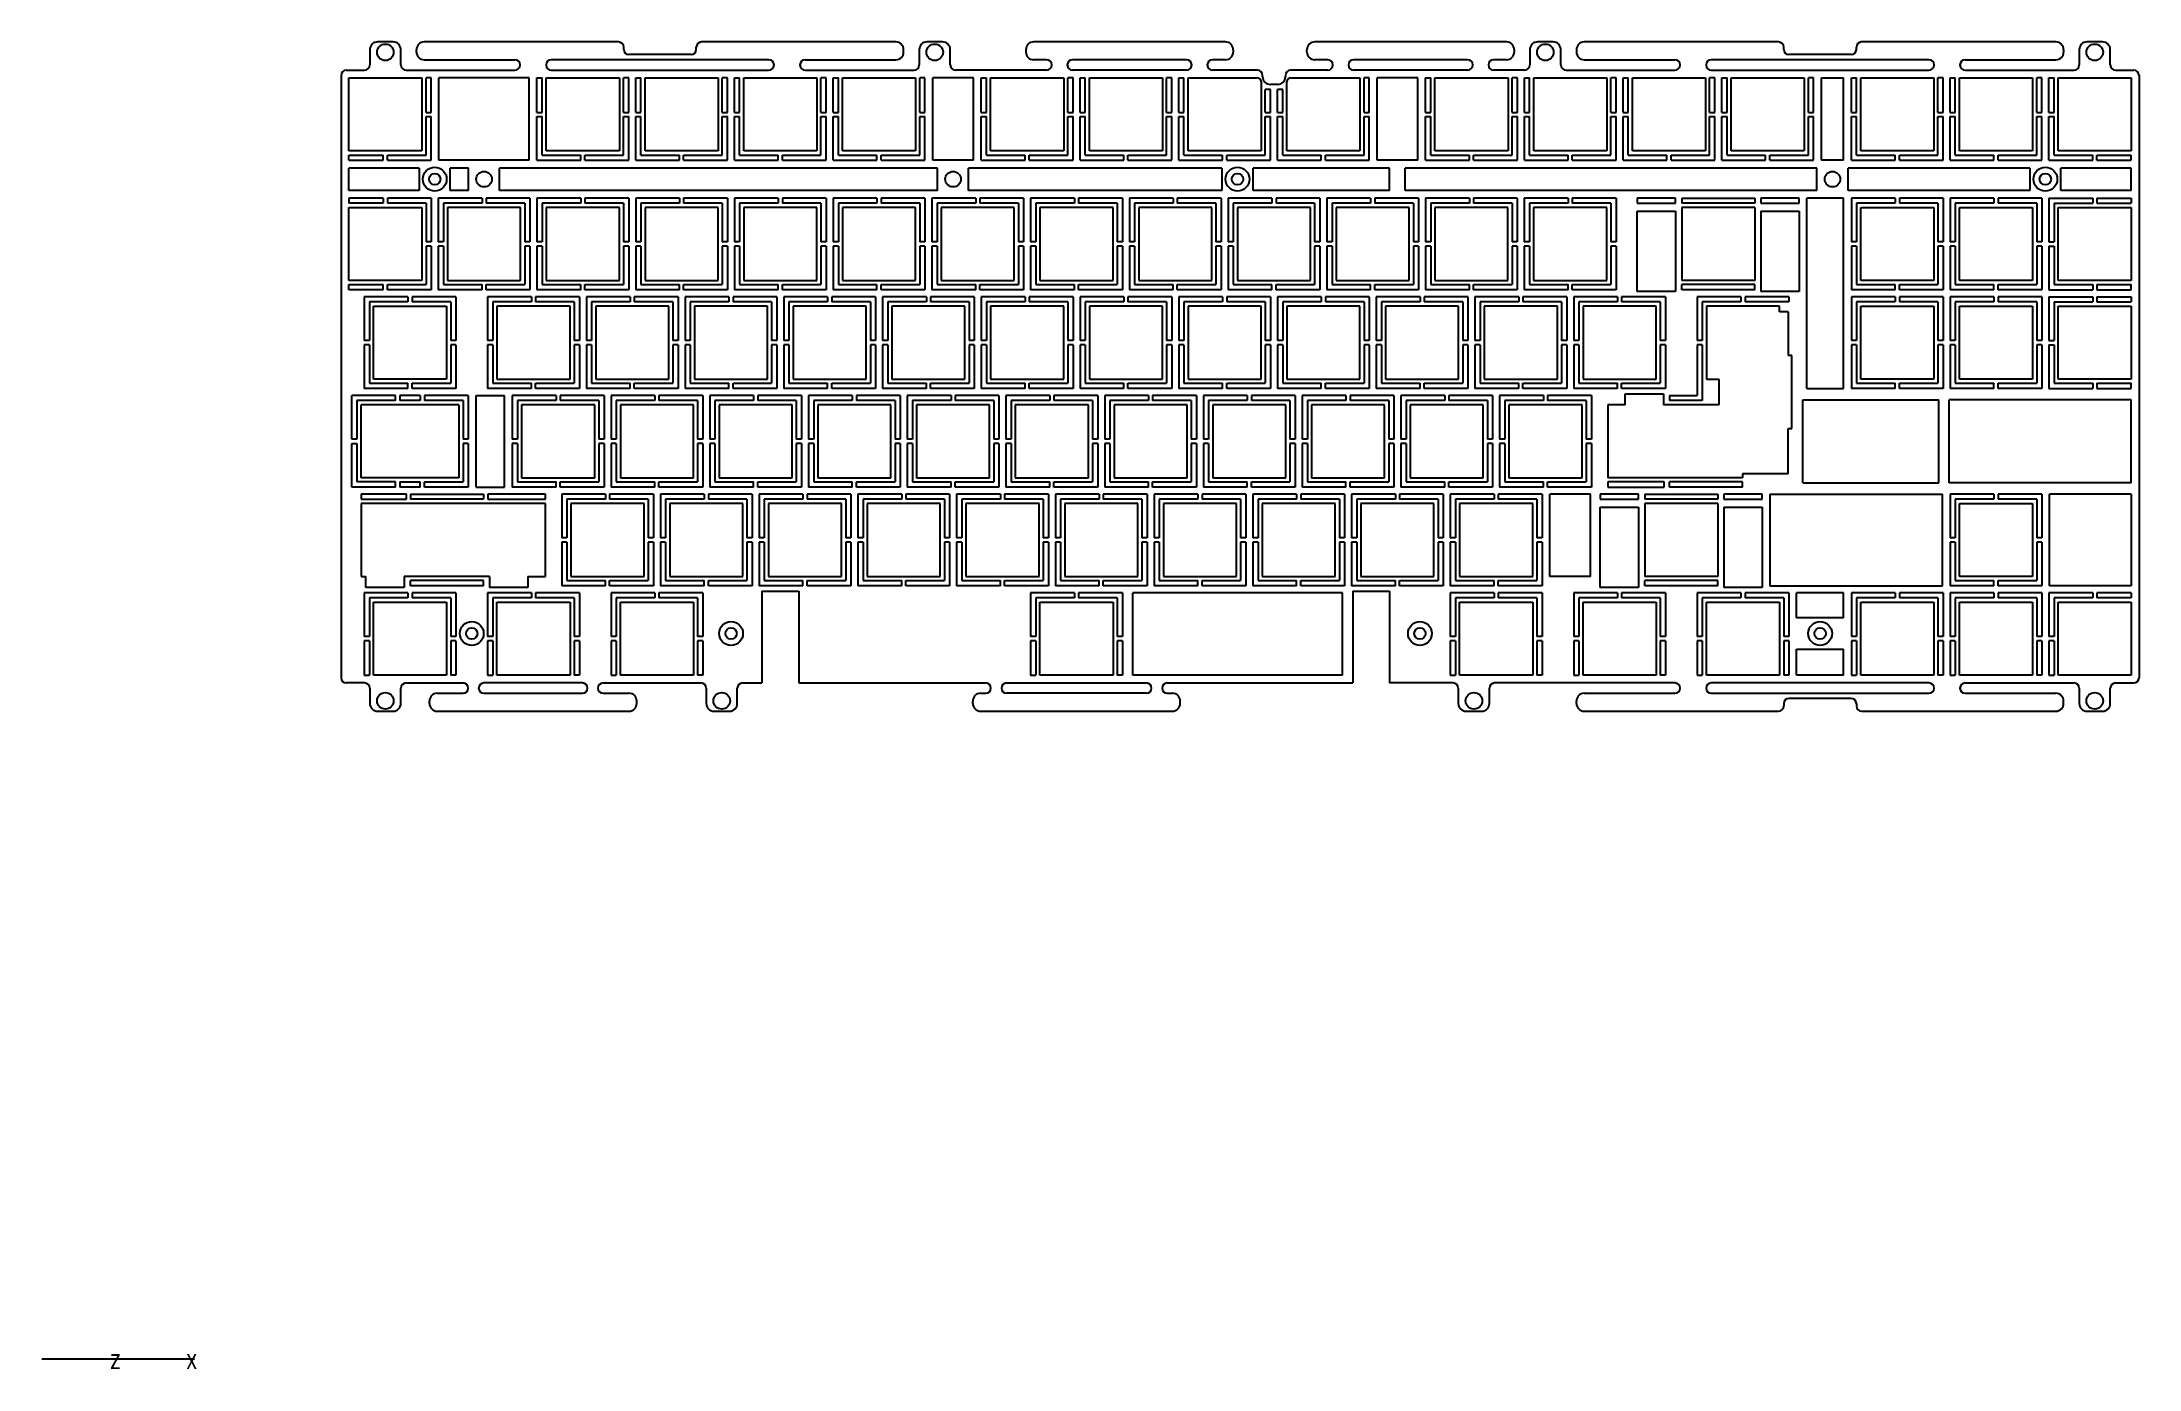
# Model space of a CAD drawing. Header units: millimetres. Extents: x -14 to 391, y -18 to 238.
import ezdxf

# ---------------------------------------------------------------- set-up
doc = ezdxf.new("R2010")
doc.units = ezdxf.units.MM
doc.header["$LTSCALE"] = 23.1
doc.layers.get('0').update_dxf_attribs({"linetype": 'CONTINUOUS'})
doc.styles.add('TEXTSTYLE_2', font='txt', dxfattribs={"width": 0.8})

msp = doc.modelspace()

# ---------------------------------------------------------------- texts
at = {"color": 9, "linetype": 'Continuous', "char_height": 3.8, "width": 3.0375, "attachment_point": 1, "line_spacing_factor": 0.9, "style": 'TEXTSTYLE_2'}
for s, insert in [('z', (-0.9, -14.1)), ('x', (13.8, -14.1))]:
    msp.add_mtext(s, dxfattribs=dict(at, insert=insert))

# ---------------------------------------------------------------- linework, layer by layer
at = {"color": 7, "linetype": 'Continuous'}
for p, q in [((49.17, 236.82), (49.17, 233.87)), ((53.67, 238.32), (50.67, 238.32)), ((55.17, 233.87), (55.17, 236.82)), ((58.17, 236.37), (58.17, 236.82)), ((97.17, 238.32), (59.67, 238.32)), ((59.67, 234.87), (77.17, 234.87)), ((126.17, 234.87), (84.17, 234.87)), ((98.17, 236.87), (98.17, 237.32)), ((111.17, 235.87), (99.17, 235.87)), ((112.17, 236.87), (112.17, 237.32)), ((150.67, 238.32), (113.17, 238.32)), ((133.17, 234.87), (150.67, 234.87)), ((152.17, 236.37), (152.17, 236.82)), ((155.17, 236.82), (155.17, 233.87)), ((159.67, 238.32), (156.67, 238.32)), ((161.17, 233.87), (161.17, 236.82)), ((175.75, 236.82), (175.75, 236.37)), ((214.25, 238.32), (177.25, 238.32)), ((179.75, 234.87), (177.25, 234.87)), ((206.75, 234.87), (184.75, 234.87)), ((214.25, 234.87), (211.75, 234.87)), ((215.75, 236.82), (215.75, 236.37)), ((229.98, 236.37), (229.98, 236.82)), ((268.48, 238.32), (231.48, 238.32)), ((233.98, 234.87), (231.48, 234.87)), ((260.98, 234.87), (238.98, 234.87)), ((268.48, 234.87), (265.98, 234.87)), ((269.98, 236.82), (269.98, 236.37)), ((272.98, 236.82), (272.98, 233.87)), ((277.48, 238.32), (274.48, 238.32)), ((278.98, 233.87), (278.98, 236.82)), ((281.98, 236.82), (281.98, 236.37)), ((320.98, 238.32), (283.48, 238.32)), ((283.48, 234.87), (300.98, 234.87)), ((349.98, 234.87), (307.98, 234.87)), ((321.98, 236.87), (321.98, 237.32)), ((334.98, 235.87), (322.98, 235.87)), ((335.98, 236.87), (335.98, 237.32)), ((374.48, 238.32), (336.98, 238.32)), ((356.98, 234.87), (374.48, 234.87)), ((375.98, 236.82), (375.98, 236.37)), ((378.98, 236.82), (378.98, 233.87)), ((383.48, 238.32), (380.48, 238.32)), ((384.98, 233.87), (384.98, 236.82)), ((43.62, 231.87), (43.62, 115.57)), ((44.62, 232.87), (48.17, 232.87)), ((45.12, 217.27), (45.12, 231.37)), ((45.12, 231.37), (59.22, 231.37)), ((56.17, 232.87), (77.17, 232.87)), ((59.22, 231.37), (59.22, 217.27)), ((60.02, 224.72), (60.02, 231.37)), ((61.02, 231.37), (60.02, 231.37)), ((61.02, 224.72), (61.02, 231.37)), ((62.52, 215.47), (62.52, 231.37)), ((79.92, 231.37), (62.52, 231.37)), ((79.92, 215.47), (79.92, 231.37)), ((81.42, 224.72), (81.42, 231.37)), ((81.42, 231.37), (82.42, 231.37)), ((82.42, 224.72), (82.42, 231.37)), ((83.22, 217.27), (83.22, 231.37)), ((83.22, 231.37), (97.32, 231.37)), ((84.17, 232.87), (126.17, 232.87)), ((97.32, 231.37), (97.32, 217.27)), ((98.12, 224.72), (98.12, 231.37)), ((99.12, 231.37), (98.12, 231.37)), ((99.12, 224.72), (99.12, 231.37)), ((100.47, 224.72), (100.47, 231.37)), ((100.47, 231.37), (101.47, 231.37)), ((101.47, 224.72), (101.47, 231.37)), ((102.27, 217.27), (102.27, 231.37)), ((102.27, 231.37), (116.37, 231.37)), ((116.37, 231.37), (116.37, 217.27)), ((117.17, 224.72), (117.17, 231.37)), ((118.17, 231.37), (117.17, 231.37)), ((118.17, 224.72), (118.17, 231.37)), ((119.52, 224.72), (119.52, 231.37)), ((119.52, 231.37), (120.52, 231.37)), ((120.52, 224.72), (120.52, 231.37)), ((121.32, 217.27), (121.32, 231.37)), ((121.32, 231.37), (135.42, 231.37)), ((133.17, 232.87), (154.17, 232.87)), ((135.42, 231.37), (135.42, 217.27)), ((136.22, 224.72), (136.22, 231.37)), ((137.22, 231.37), (136.22, 231.37)), ((137.22, 224.72), (137.22, 231.37)), ((138.57, 224.72), (138.57, 231.37)), ((138.57, 231.37), (139.57, 231.37)), ((139.57, 224.72), (139.57, 231.37)), ((140.37, 217.27), (140.37, 231.37)), ((140.37, 231.37), (154.47, 231.37)), ((154.47, 231.37), (154.47, 217.27)), ((155.27, 224.72), (155.27, 231.37)), ((156.27, 231.37), (155.27, 231.37)), ((156.27, 224.72), (156.27, 231.37)), ((157.77, 215.47), (157.77, 231.37)), ((165.65, 231.37), (157.77, 231.37)), ((179.75, 232.87), (162.17, 232.87)), ((165.65, 215.47), (165.65, 231.37)), ((167.15, 224.72), (167.15, 231.37)), ((167.15, 231.37), (168.15, 231.37)), ((168.15, 224.72), (168.15, 231.37)), ((168.95, 217.27), (168.95, 231.37)), ((168.95, 231.37), (183.05, 231.37)), ((183.05, 231.37), (183.05, 217.27)), ((183.85, 224.72), (183.85, 231.37)), ((184.85, 231.37), (183.85, 231.37)), ((206.75, 232.87), (184.75, 232.87)), ((184.85, 224.72), (184.85, 231.37)), ((186.2, 224.72), (186.2, 231.37)), ((186.2, 231.37), (187.2, 231.37)), ((187.2, 224.72), (187.2, 231.37)), ((188, 217.27), (188, 231.37)), ((188, 231.37), (202.1, 231.37)), ((202.1, 231.37), (202.1, 217.27)), ((202.9, 224.72), (202.9, 231.37)), ((203.9, 231.37), (202.9, 231.37)), ((203.9, 224.72), (203.9, 231.37)), ((205.25, 224.72), (205.25, 231.37)), ((205.25, 231.37), (206.25, 231.37)), ((206.25, 224.72), (206.25, 231.37)), ((207.05, 217.27), (207.05, 231.37)), ((207.05, 231.37), (220.4, 231.37)), ((220.43, 232.87), (211.75, 232.87)), ((221.43, 231.62), (221.43, 231.87)), ((225.83, 231.87), (225.83, 231.62)), ((233.98, 232.87), (226.83, 232.87)), ((226.85, 231.37), (240.2, 231.37)), ((260.98, 232.87), (238.98, 232.87)), ((240.2, 231.37), (240.2, 217.27)), ((241, 224.72), (241, 231.37)), ((242, 231.37), (241, 231.37)), ((242, 224.72), (242, 231.37)), ((243.5, 215.47), (243.5, 231.37)), ((251.38, 231.37), (243.5, 231.37)), ((251.38, 215.47), (251.38, 231.37)), ((252.88, 224.72), (252.88, 231.37)), ((252.88, 231.37), (253.88, 231.37)), ((253.88, 224.72), (253.88, 231.37)), ((254.68, 217.27), (254.68, 231.37)), ((254.68, 231.37), (268.78, 231.37)), ((271.98, 232.87), (265.98, 232.87)), ((268.78, 231.37), (268.78, 217.27)), ((269.58, 224.72), (269.58, 231.37)), ((270.58, 231.37), (269.58, 231.37)), ((270.58, 224.72), (270.58, 231.37)), ((271.93, 224.72), (271.93, 231.37)), ((271.93, 231.37), (272.93, 231.37)), ((272.93, 224.72), (272.93, 231.37)), ((273.73, 217.27), (273.73, 231.37)), ((273.73, 231.37), (287.83, 231.37)), ((279.98, 232.87), (300.98, 232.87)), ((287.83, 231.37), (287.83, 217.27)), ((289.63, 231.37), (288.63, 231.37)), ((288.63, 224.72), (288.63, 231.37)), ((289.63, 224.72), (289.63, 231.37)), ((290.98, 231.37), (291.98, 231.37)), ((290.98, 224.72), (290.98, 231.37)), ((291.98, 224.72), (291.98, 231.37)), ((292.78, 231.37), (306.88, 231.37)), ((292.78, 217.27), (292.78, 231.37)), ((306.88, 231.37), (306.88, 217.27)), ((308.68, 231.37), (307.68, 231.37)), ((307.68, 224.72), (307.68, 231.37)), ((307.98, 232.87), (349.98, 232.87)), ((308.68, 224.72), (308.68, 231.37)), ((310.03, 231.37), (311.03, 231.37)), ((310.03, 224.72), (310.03, 231.37)), ((311.03, 224.72), (311.03, 231.37)), ((311.83, 231.37), (325.93, 231.37)), ((311.83, 217.27), (311.83, 231.37)), ((325.93, 231.37), (325.93, 217.27)), ((327.73, 231.37), (326.73, 231.37)), ((326.73, 224.72), (326.73, 231.37)), ((327.73, 224.72), (327.73, 231.37)), ((329.23, 231.37), (333.53, 231.37)), ((329.23, 215.47), (329.23, 231.37)), ((333.53, 215.47), (333.53, 231.37)), ((335.03, 231.37), (336.03, 231.37)), ((335.03, 224.72), (335.03, 231.37)), ((336.03, 224.72), (336.03, 231.37)), ((336.83, 231.37), (350.93, 231.37)), ((336.83, 217.27), (336.83, 231.37)), ((350.93, 231.37), (350.93, 217.27)), ((352.73, 231.37), (351.73, 231.37)), ((351.73, 224.72), (351.73, 231.37)), ((352.73, 224.72), (352.73, 231.37)), ((354.08, 231.37), (355.08, 231.37)), ((354.08, 224.72), (354.08, 231.37)), ((355.08, 224.72), (355.08, 231.37)), ((355.88, 231.37), (369.98, 231.37)), ((355.88, 217.27), (355.88, 231.37)), ((356.98, 232.87), (377.98, 232.87)), ((369.98, 231.37), (369.98, 217.27)), ((371.78, 231.37), (370.78, 231.37)), ((370.78, 224.72), (370.78, 231.37)), ((371.78, 224.72), (371.78, 231.37)), ((373.13, 231.37), (374.13, 231.37)), ((373.13, 224.72), (373.13, 231.37)), ((374.13, 224.72), (374.13, 231.37)), ((374.93, 231.37), (389.03, 231.37)), ((374.93, 217.27), (374.93, 231.37)), ((385.98, 232.87), (389.53, 232.87)), ((389.03, 231.37), (389.03, 217.27)), ((390.53, 231.87), (390.53, 115.57)), ((221.15, 230.62), (221.15, 217.27)), ((221.95, 224.72), (221.95, 229.12)), ((222.95, 229.12), (221.95, 229.12)), ((224.33, 230.12), (222.93, 230.12)), ((222.95, 224.72), (222.95, 229.12)), ((224.3, 224.72), (224.3, 229.12)), ((225.3, 229.12), (224.3, 229.12)), ((225.3, 224.72), (225.3, 229.12)), ((226.1, 217.27), (226.1, 230.62)), ((60.02, 224.72), (61.02, 224.72)), ((60.02, 216.47), (60.02, 223.92)), ((60.02, 223.92), (61.02, 223.92)), ((61.02, 215.47), (61.02, 223.92)), ((81.42, 224.72), (82.42, 224.72)), ((81.42, 215.47), (81.42, 223.92)), ((81.42, 223.92), (82.42, 223.92)), ((82.42, 216.47), (82.42, 223.92)), ((98.12, 224.72), (99.12, 224.72)), ((98.12, 216.47), (98.12, 223.92)), ((98.12, 223.92), (99.12, 223.92)), ((99.12, 215.47), (99.12, 223.92)), ((100.47, 224.72), (101.47, 224.72)), ((100.47, 215.47), (100.47, 223.92)), ((100.47, 223.92), (101.47, 223.92)), ((101.47, 216.47), (101.47, 223.92)), ((117.17, 224.72), (118.17, 224.72)), ((117.17, 216.47), (117.17, 223.92)), ((117.17, 223.92), (118.17, 223.92)), ((118.17, 215.47), (118.17, 223.92)), ((119.52, 224.72), (120.52, 224.72)), ((119.52, 215.47), (119.52, 223.92)), ((119.52, 223.92), (120.52, 223.92)), ((120.52, 216.47), (120.52, 223.92)), ((136.22, 224.72), (137.22, 224.72)), ((136.22, 216.47), (136.22, 223.92)), ((136.22, 223.92), (137.22, 223.92)), ((137.22, 215.47), (137.22, 223.92)), ((138.57, 224.72), (139.57, 224.72)), ((138.57, 215.47), (138.57, 223.92)), ((138.57, 223.92), (139.57, 223.92)), ((139.57, 216.47), (139.57, 223.92)), ((155.27, 224.72), (156.27, 224.72)), ((155.27, 216.47), (155.27, 223.92)), ((155.27, 223.92), (156.27, 223.92)), ((156.27, 215.47), (156.27, 223.92)), ((167.15, 224.72), (168.15, 224.72)), ((167.15, 215.47), (167.15, 223.92)), ((167.15, 223.92), (168.15, 223.92)), ((168.15, 216.47), (168.15, 223.92)), ((183.85, 224.72), (184.85, 224.72)), ((183.85, 216.47), (183.85, 223.92)), ((183.85, 223.92), (184.85, 223.92)), ((184.85, 215.47), (184.85, 223.92)), ((186.2, 224.72), (187.2, 224.72)), ((186.2, 215.47), (186.2, 223.92)), ((186.2, 223.92), (187.2, 223.92)), ((187.2, 216.47), (187.2, 223.92)), ((202.9, 224.72), (203.9, 224.72)), ((202.9, 216.47), (202.9, 223.92)), ((202.9, 223.92), (203.9, 223.92)), ((203.9, 215.47), (203.9, 223.92)), ((205.25, 224.72), (206.25, 224.72)), ((205.25, 215.47), (205.25, 223.92)), ((205.25, 223.92), (206.25, 223.92)), ((206.25, 216.47), (206.25, 223.92)), ((221.95, 224.72), (222.95, 224.72)), ((221.95, 216.47), (221.95, 223.92)), ((221.95, 223.92), (222.95, 223.92)), ((222.95, 215.47), (222.95, 223.92)), ((224.3, 224.72), (225.3, 224.72)), ((224.3, 215.47), (224.3, 223.92)), ((224.3, 223.92), (225.3, 223.92)), ((225.3, 216.47), (225.3, 223.92)), ((241, 224.72), (242, 224.72)), ((241, 216.47), (241, 223.92)), ((241, 223.92), (242, 223.92)), ((242, 215.47), (242, 223.92)), ((252.88, 224.72), (253.88, 224.72)), ((252.88, 215.47), (252.88, 223.92)), ((252.88, 223.92), (253.88, 223.92)), ((253.88, 216.47), (253.88, 223.92)), ((269.58, 224.72), (270.58, 224.72)), ((269.58, 223.92), (270.58, 223.92)), ((269.58, 216.47), (269.58, 223.92)), ((270.58, 215.47), (270.58, 223.92)), ((271.93, 224.72), (272.93, 224.72)), ((271.93, 223.92), (272.93, 223.92)), ((271.93, 215.47), (271.93, 223.92)), ((272.93, 216.47), (272.93, 223.92)), ((288.63, 224.72), (289.63, 224.72)), ((288.63, 223.92), (289.63, 223.92)), ((288.63, 216.47), (288.63, 223.92)), ((289.63, 215.47), (289.63, 223.92)), ((290.98, 224.72), (291.98, 224.72)), ((290.98, 223.92), (291.98, 223.92)), ((290.98, 215.47), (290.98, 223.92)), ((291.98, 216.47), (291.98, 223.92)), ((307.68, 224.72), (308.68, 224.72)), ((307.68, 223.92), (308.68, 223.92)), ((307.68, 216.47), (307.68, 223.92)), ((308.68, 215.47), (308.68, 223.92)), ((310.03, 224.72), (311.03, 224.72)), ((310.03, 223.92), (311.03, 223.92)), ((310.03, 215.47), (310.03, 223.92)), ((311.03, 216.47), (311.03, 223.92)), ((326.73, 224.72), (327.73, 224.72)), ((326.73, 223.92), (327.73, 223.92)), ((326.73, 216.47), (326.73, 223.92)), ((327.73, 215.47), (327.73, 223.92)), ((335.03, 224.72), (336.03, 224.72)), ((335.03, 223.92), (336.03, 223.92)), ((335.03, 215.47), (335.03, 223.92)), ((336.03, 216.47), (336.03, 223.92)), ((351.73, 224.72), (352.73, 224.72)), ((351.73, 223.92), (352.73, 223.92)), ((351.73, 216.47), (351.73, 223.92)), ((352.73, 215.47), (352.73, 223.92)), ((354.08, 224.72), (355.08, 224.72)), ((354.08, 223.92), (355.08, 223.92)), ((354.08, 215.47), (354.08, 223.92)), ((355.08, 216.47), (355.08, 223.92)), ((370.78, 224.72), (371.78, 224.72)), ((370.78, 223.92), (371.78, 223.92)), ((370.78, 216.47), (370.78, 223.92)), ((371.78, 215.47), (371.78, 223.92)), ((373.13, 224.72), (374.13, 224.72)), ((373.13, 223.92), (374.13, 223.92)), ((373.13, 215.47), (373.13, 223.92)), ((374.13, 216.47), (374.13, 223.92)), ((59.22, 217.27), (45.12, 217.27)), ((45.12, 215.47), (45.12, 216.47)), ((45.12, 216.47), (51.77, 216.47)), ((45.12, 215.47), (51.77, 215.47)), ((51.77, 215.47), (51.77, 216.47)), ((52.57, 215.47), (52.57, 216.47)), ((52.57, 216.47), (60.02, 216.47)), ((52.57, 215.47), (61.02, 215.47)), ((79.92, 215.47), (62.52, 215.47)), ((81.42, 215.47), (89.87, 215.47)), ((82.42, 216.47), (89.87, 216.47)), ((97.32, 217.27), (83.22, 217.27)), ((89.87, 215.47), (89.87, 216.47)), ((90.67, 215.47), (90.67, 216.47)), ((90.67, 216.47), (98.12, 216.47)), ((90.67, 215.47), (99.12, 215.47)), ((100.47, 215.47), (108.92, 215.47)), ((101.47, 216.47), (108.92, 216.47)), ((116.37, 217.27), (102.27, 217.27)), ((108.92, 215.47), (108.92, 216.47)), ((109.72, 215.47), (109.72, 216.47)), ((109.72, 216.47), (117.17, 216.47)), ((109.72, 215.47), (118.17, 215.47)), ((119.52, 215.47), (127.97, 215.47)), ((120.52, 216.47), (127.97, 216.47)), ((135.42, 217.27), (121.32, 217.27)), ((127.97, 215.47), (127.97, 216.47)), ((128.77, 215.47), (128.77, 216.47)), ((128.77, 216.47), (136.22, 216.47)), ((128.77, 215.47), (137.22, 215.47)), ((138.57, 215.47), (147.02, 215.47)), ((139.57, 216.47), (147.02, 216.47)), ((154.47, 217.27), (140.37, 217.27)), ((147.02, 215.47), (147.02, 216.47)), ((147.82, 215.47), (147.82, 216.47)), ((147.82, 216.47), (155.27, 216.47)), ((147.82, 215.47), (156.27, 215.47)), ((165.65, 215.47), (157.77, 215.47)), ((167.15, 215.47), (175.6, 215.47)), ((168.15, 216.47), (175.6, 216.47)), ((183.05, 217.27), (168.95, 217.27)), ((175.6, 215.47), (175.6, 216.47)), ((176.4, 215.47), (176.4, 216.47)), ((176.4, 216.47), (183.85, 216.47)), ((176.4, 215.47), (184.85, 215.47)), ((186.2, 215.47), (194.65, 215.47)), ((187.2, 216.47), (194.65, 216.47)), ((202.1, 217.27), (188, 217.27)), ((194.65, 215.47), (194.65, 216.47)), ((195.45, 215.47), (195.45, 216.47)), ((195.45, 216.47), (202.9, 216.47)), ((195.45, 215.47), (203.9, 215.47)), ((205.25, 215.47), (213.7, 215.47)), ((206.25, 216.47), (213.7, 216.47)), ((221.15, 217.27), (207.05, 217.27)), ((213.7, 215.47), (213.7, 216.47)), ((214.5, 215.47), (214.5, 216.47)), ((214.5, 216.47), (221.95, 216.47)), ((214.5, 215.47), (222.95, 215.47)), ((224.3, 215.47), (232.75, 215.47)), ((225.3, 216.47), (232.75, 216.47)), ((240.2, 217.27), (226.1, 217.27)), ((232.75, 215.47), (232.75, 216.47)), ((233.55, 215.47), (233.55, 216.47)), ((233.55, 216.47), (241, 216.47)), ((233.55, 215.47), (242, 215.47)), ((251.38, 215.47), (243.5, 215.47)), ((252.88, 215.47), (261.33, 215.47)), ((253.88, 216.47), (261.33, 216.47)), ((268.78, 217.27), (254.68, 217.27)), ((261.33, 215.47), (261.33, 216.47)), ((262.13, 215.47), (262.13, 216.47)), ((262.13, 216.47), (269.58, 216.47)), ((262.13, 215.47), (270.58, 215.47)), ((271.93, 215.47), (280.38, 215.47)), ((272.93, 216.47), (280.38, 216.47)), ((287.83, 217.27), (273.73, 217.27)), ((280.38, 215.47), (280.38, 216.47)), ((281.18, 216.47), (288.63, 216.47)), ((281.18, 215.47), (281.18, 216.47)), ((281.18, 215.47), (289.63, 215.47)), ((290.98, 215.47), (299.43, 215.47)), ((291.98, 216.47), (299.43, 216.47)), ((306.88, 217.27), (292.78, 217.27)), ((299.43, 215.47), (299.43, 216.47)), ((300.23, 216.47), (307.68, 216.47)), ((300.23, 215.47), (300.23, 216.47)), ((300.23, 215.47), (308.68, 215.47)), ((310.03, 215.47), (318.48, 215.47)), ((311.03, 216.47), (318.48, 216.47)), ((325.93, 217.27), (311.83, 217.27)), ((318.48, 215.47), (318.48, 216.47)), ((319.28, 216.47), (326.73, 216.47)), ((319.28, 215.47), (319.28, 216.47)), ((319.28, 215.47), (327.73, 215.47)), ((333.53, 215.47), (329.23, 215.47)), ((335.03, 215.47), (343.48, 215.47)), ((336.03, 216.47), (343.48, 216.47)), ((350.93, 217.27), (336.83, 217.27)), ((343.48, 215.47), (343.48, 216.47)), ((344.28, 216.47), (351.73, 216.47)), ((344.28, 215.47), (344.28, 216.47)), ((344.28, 215.47), (352.73, 215.47)), ((354.08, 215.47), (362.53, 215.47)), ((355.08, 216.47), (362.53, 216.47)), ((369.98, 217.27), (355.88, 217.27)), ((362.53, 215.47), (362.53, 216.47)), ((363.33, 216.47), (370.78, 216.47)), ((363.33, 215.47), (363.33, 216.47)), ((363.33, 215.47), (371.78, 215.47)), ((373.13, 215.47), (381.58, 215.47)), ((374.13, 216.47), (381.58, 216.47)), ((389.03, 217.27), (374.93, 217.27)), ((381.58, 215.47), (381.58, 216.47)), ((382.38, 216.47), (389.03, 216.47)), ((382.38, 215.47), (382.38, 216.47)), ((382.38, 215.47), (389.03, 215.47)), ((389.03, 215.47), (389.03, 216.47)), ((45.12, 209.67), (45.12, 213.97)), ((58.7, 213.97), (45.12, 213.97)), ((58.7, 213.97), (58.7, 209.67)), ((64.7, 209.67), (64.7, 213.97)), ((68.22, 213.97), (64.7, 213.97)), ((68.22, 209.67), (68.22, 213.97)), ((74.22, 209.67), (74.22, 213.97)), ((158.71, 213.97), (74.22, 213.97)), ((158.71, 209.67), (158.71, 213.97)), ((164.71, 209.67), (164.71, 213.97)), ((213.58, 213.97), (164.71, 213.97)), ((213.58, 213.97), (213.58, 209.67)), ((219.58, 209.67), (219.58, 213.97)), ((245.94, 213.97), (219.58, 213.97)), ((245.94, 209.67), (245.94, 213.97)), ((248.94, 209.67), (248.94, 213.97)), ((328.38, 213.97), (248.94, 213.97)), ((328.38, 209.67), (328.38, 213.97)), ((369.45, 213.97), (334.38, 213.97)), ((334.38, 209.67), (334.38, 213.97)), ((369.45, 213.97), (369.45, 209.67)), ((389.03, 213.97), (375.45, 213.97)), ((375.45, 209.67), (375.45, 213.97)), ((389.03, 209.67), (389.03, 213.97)), ((58.7, 209.67), (45.12, 209.67)), ((45.12, 208.17), (45.12, 207.17)), ((51.77, 208.17), (45.12, 208.17)), ((51.77, 207.17), (45.12, 207.17)), ((45.12, 192.27), (45.12, 206.37)), ((45.12, 206.37), (59.22, 206.37)), ((51.77, 208.17), (51.77, 207.17)), ((52.57, 208.17), (52.57, 207.17)), ((61.02, 208.17), (52.57, 208.17)), ((60.02, 207.17), (52.57, 207.17)), ((59.22, 206.37), (59.22, 192.27)), ((60.02, 207.17), (60.02, 199.72)), ((61.02, 208.17), (61.02, 199.72)), ((62.37, 208.17), (62.37, 199.72)), ((70.82, 208.17), (62.37, 208.17)), ((63.37, 207.17), (63.37, 199.72)), ((70.82, 207.17), (63.37, 207.17)), ((64.17, 206.37), (64.17, 192.27)), ((78.27, 206.37), (64.17, 206.37)), ((68.22, 209.67), (64.7, 209.67)), ((70.82, 208.17), (70.82, 207.17)), ((71.62, 208.17), (71.62, 207.17)), ((80.07, 208.17), (71.62, 208.17)), ((79.07, 207.17), (71.62, 207.17)), ((158.71, 209.67), (74.22, 209.67)), ((78.27, 192.27), (78.27, 206.37)), ((79.07, 207.17), (79.07, 199.72)), ((80.07, 208.17), (80.07, 199.72)), ((81.42, 208.17), (81.42, 199.72)), ((89.87, 208.17), (81.42, 208.17)), ((82.42, 207.17), (82.42, 199.72)), ((89.87, 207.17), (82.42, 207.17)), ((83.22, 206.37), (83.22, 192.27)), ((97.32, 206.37), (83.22, 206.37)), ((89.87, 208.17), (89.87, 207.17)), ((90.67, 208.17), (90.67, 207.17)), ((99.12, 208.17), (90.67, 208.17)), ((98.12, 207.17), (90.67, 207.17)), ((97.32, 192.27), (97.32, 206.37)), ((98.12, 207.17), (98.12, 199.72)), ((99.12, 208.17), (99.12, 199.72)), ((100.47, 208.17), (100.47, 199.72)), ((108.92, 208.17), (100.47, 208.17)), ((101.47, 207.17), (101.47, 199.72)), ((108.92, 207.17), (101.47, 207.17)), ((102.27, 206.37), (102.27, 192.27)), ((116.37, 206.37), (102.27, 206.37)), ((108.92, 208.17), (108.92, 207.17)), ((109.72, 208.17), (109.72, 207.17)), ((118.17, 208.17), (109.72, 208.17)), ((117.17, 207.17), (109.72, 207.17)), ((116.37, 192.27), (116.37, 206.37)), ((117.17, 207.17), (117.17, 199.72)), ((118.17, 208.17), (118.17, 199.72)), ((119.52, 208.17), (119.52, 199.72)), ((127.97, 208.17), (119.52, 208.17)), ((120.52, 207.17), (120.52, 199.72)), ((127.97, 207.17), (120.52, 207.17)), ((121.32, 206.37), (121.32, 192.27)), ((135.42, 206.37), (121.32, 206.37)), ((127.97, 208.17), (127.97, 207.17)), ((128.77, 208.17), (128.77, 207.17)), ((137.22, 208.17), (128.77, 208.17)), ((136.22, 207.17), (128.77, 207.17)), ((135.42, 192.27), (135.42, 206.37)), ((136.22, 207.17), (136.22, 199.72)), ((137.22, 208.17), (137.22, 199.72)), ((138.57, 208.17), (138.57, 199.72)), ((147.02, 208.17), (138.57, 208.17)), ((139.57, 207.17), (139.57, 199.72)), ((147.02, 207.17), (139.57, 207.17)), ((140.37, 206.37), (140.37, 192.27)), ((154.47, 206.37), (140.37, 206.37)), ((147.02, 208.17), (147.02, 207.17)), ((147.82, 208.17), (147.82, 207.17)), ((156.27, 208.17), (147.82, 208.17)), ((155.27, 207.17), (147.82, 207.17)), ((154.47, 192.27), (154.47, 206.37)), ((155.27, 207.17), (155.27, 199.72)), ((156.27, 208.17), (156.27, 199.72)), ((157.62, 208.17), (157.62, 199.72)), ((166.07, 208.17), (157.62, 208.17)), ((158.62, 207.17), (158.62, 199.72)), ((166.07, 207.17), (158.62, 207.17)), ((159.42, 206.37), (159.42, 192.27)), ((173.52, 206.37), (159.42, 206.37)), ((213.58, 209.67), (164.71, 209.67)), ((166.07, 208.17), (166.07, 207.17)), ((166.87, 208.17), (166.87, 207.17)), ((175.32, 208.17), (166.87, 208.17)), ((174.32, 207.17), (166.87, 207.17)), ((173.52, 192.27), (173.52, 206.37)), ((174.32, 207.17), (174.32, 199.72)), ((175.32, 208.17), (175.32, 199.72)), ((176.67, 208.17), (176.67, 199.72)), ((185.12, 208.17), (176.67, 208.17)), ((177.67, 207.17), (177.67, 199.72)), ((185.12, 207.17), (177.67, 207.17)), ((178.47, 206.37), (178.47, 192.27)), ((192.57, 206.37), (178.47, 206.37)), ((185.12, 208.17), (185.12, 207.17)), ((185.92, 208.17), (185.92, 207.17)), ((194.37, 208.17), (185.92, 208.17)), ((193.37, 207.17), (185.92, 207.17)), ((192.57, 192.27), (192.57, 206.37)), ((193.37, 207.17), (193.37, 199.72)), ((194.37, 208.17), (194.37, 199.72)), ((195.72, 208.17), (195.72, 199.72)), ((204.17, 208.17), (195.72, 208.17)), ((196.72, 207.17), (196.72, 199.72)), ((204.17, 207.17), (196.72, 207.17)), ((197.52, 206.37), (197.52, 192.27)), ((211.62, 206.37), (197.52, 206.37)), ((204.17, 208.17), (204.17, 207.17)), ((204.97, 208.17), (204.97, 207.17)), ((213.42, 208.17), (204.97, 208.17)), ((212.42, 207.17), (204.97, 207.17)), ((211.62, 192.27), (211.62, 206.37)), ((212.42, 207.17), (212.42, 199.72)), ((213.42, 208.17), (213.42, 199.72)), ((214.77, 208.17), (214.77, 199.72)), ((223.22, 208.17), (214.77, 208.17)), ((215.77, 207.17), (215.77, 199.72)), ((223.22, 207.17), (215.77, 207.17)), ((216.57, 206.37), (216.57, 192.27)), ((230.67, 206.37), (216.57, 206.37)), ((245.94, 209.67), (219.58, 209.67)), ((223.22, 208.17), (223.22, 207.17)), ((224.02, 208.17), (224.02, 207.17)), ((232.47, 208.17), (224.02, 208.17)), ((231.47, 207.17), (224.02, 207.17)), ((230.67, 192.27), (230.67, 206.37)), ((231.47, 207.17), (231.47, 199.72)), ((232.47, 208.17), (232.47, 199.72)), ((233.82, 208.17), (233.82, 199.72)), ((242.27, 208.17), (233.82, 208.17)), ((234.82, 207.17), (234.82, 199.72)), ((242.27, 207.17), (234.82, 207.17)), ((235.62, 206.37), (235.62, 192.27)), ((249.72, 206.37), (235.62, 206.37)), ((242.27, 208.17), (242.27, 207.17)), ((243.07, 208.17), (243.07, 207.17)), ((251.52, 208.17), (243.07, 208.17)), ((250.52, 207.17), (243.07, 207.17)), ((328.38, 209.67), (248.94, 209.67)), ((249.72, 192.27), (249.72, 206.37)), ((250.52, 207.17), (250.52, 199.72)), ((251.52, 208.17), (251.52, 199.72)), ((252.87, 208.17), (252.87, 199.72)), ((261.32, 208.17), (252.87, 208.17)), ((253.87, 207.17), (253.87, 199.72)), ((261.32, 207.17), (253.87, 207.17)), ((254.67, 206.37), (254.67, 192.27)), ((268.77, 206.37), (254.67, 206.37)), ((261.32, 208.17), (261.32, 207.17)), ((270.57, 208.17), (262.12, 208.17)), ((262.12, 208.17), (262.12, 207.17)), ((269.57, 207.17), (262.12, 207.17)), ((268.77, 192.27), (268.77, 206.37)), ((269.57, 207.17), (269.57, 199.72)), ((270.57, 208.17), (270.57, 199.72)), ((280.37, 208.17), (271.92, 208.17)), ((271.92, 208.17), (271.92, 199.72)), ((280.37, 207.17), (272.92, 207.17)), ((272.92, 207.17), (272.92, 199.72)), ((287.82, 206.37), (273.72, 206.37)), ((273.72, 206.37), (273.72, 192.27)), ((280.37, 208.17), (280.37, 207.17)), ((289.62, 208.17), (281.17, 208.17)), ((281.17, 208.17), (281.17, 207.17)), ((288.62, 207.17), (281.17, 207.17)), ((287.82, 192.27), (287.82, 206.37)), ((288.62, 207.17), (288.62, 199.72)), ((289.62, 208.17), (289.62, 199.72)), ((301.07, 208.17), (293.67, 208.17)), ((293.67, 208.17), (293.67, 207.17)), ((293.67, 207.17), (301.07, 207.17)), ((301.07, 207.17), (301.07, 208.17)), ((302.3, 208.17), (316.4, 208.17)), ((302.3, 208.17), (302.3, 207.17)), ((316.4, 207.17), (302.3, 207.17)), ((316.4, 206.37), (302.3, 206.37)), ((302.3, 206.37), (302.3, 192.27)), ((316.4, 208.17), (316.4, 207.17)), ((316.4, 206.37), (316.4, 192.27)), ((324.95, 208.17), (317.55, 208.17)), ((317.55, 208.17), (317.55, 207.17)), ((317.55, 207.17), (324.95, 207.17)), ((324.95, 207.17), (324.95, 208.17)), ((333.53, 208.17), (326.45, 208.17)), ((326.45, 171.42), (326.45, 208.17)), ((333.53, 171.42), (333.53, 208.17)), ((369.45, 209.67), (334.38, 209.67)), ((343.48, 208.17), (335.03, 208.17)), ((335.03, 208.17), (335.03, 199.72)), ((343.48, 207.17), (336.03, 207.17)), ((336.03, 207.17), (336.03, 199.72)), ((336.83, 206.37), (350.93, 206.37)), ((336.83, 192.27), (336.83, 206.37)), ((343.48, 208.17), (343.48, 207.17)), ((352.73, 208.17), (344.28, 208.17)), ((344.28, 208.17), (344.28, 207.17)), ((351.73, 207.17), (344.28, 207.17)), ((350.93, 206.37), (350.93, 192.27)), ((351.73, 207.17), (351.73, 199.72)), ((352.73, 208.17), (352.73, 199.72)), ((362.53, 208.17), (354.08, 208.17)), ((354.08, 208.17), (354.08, 199.72)), ((362.53, 207.17), (355.08, 207.17)), ((355.08, 207.17), (355.08, 199.72)), ((355.88, 206.37), (369.98, 206.37)), ((355.88, 192.27), (355.88, 206.37)), ((362.53, 208.17), (362.53, 207.17)), ((371.78, 208.17), (363.33, 208.17)), ((363.33, 208.17), (363.33, 207.17)), ((370.78, 207.17), (363.33, 207.17)), ((369.98, 206.37), (369.98, 192.27)), ((370.78, 207.17), (370.78, 199.72)), ((371.78, 208.17), (371.78, 199.72)), ((373.13, 208.17), (381.58, 208.17)), ((373.13, 208.17), (373.13, 199.72)), ((374.13, 207.17), (381.58, 207.17)), ((374.13, 207.17), (374.13, 199.72)), ((374.93, 206.37), (389.03, 206.37)), ((374.93, 192.27), (374.93, 206.37)), ((389.03, 209.67), (375.45, 209.67)), ((381.58, 208.17), (381.58, 207.17)), ((382.38, 208.17), (389.03, 208.17)), ((382.38, 208.17), (382.38, 207.17)), ((382.38, 207.17), (389.03, 207.17)), ((389.03, 208.17), (389.03, 207.17)), ((389.03, 206.37), (389.03, 192.27)), ((293.67, 205.63), (301.07, 205.63)), ((293.67, 190.13), (293.67, 205.63)), ((301.07, 205.63), (301.07, 190.13)), ((317.55, 205.63), (324.95, 205.63)), ((317.55, 205.63), (317.55, 190.13)), ((324.95, 205.63), (324.95, 190.13)), ((61.02, 199.72), (60.02, 199.72)), ((60.02, 198.92), (60.02, 191.47)), ((61.02, 198.92), (60.02, 198.92)), ((61.02, 198.92), (61.02, 190.47)), ((63.37, 199.72), (62.37, 199.72)), ((62.37, 198.92), (62.37, 190.47)), ((63.37, 198.92), (62.37, 198.92)), ((63.37, 198.92), (63.37, 191.47)), ((80.07, 199.72), (79.07, 199.72)), ((79.07, 198.92), (79.07, 191.47)), ((80.07, 198.92), (79.07, 198.92)), ((80.07, 198.92), (80.07, 190.47)), ((82.42, 199.72), (81.42, 199.72)), ((81.42, 198.92), (81.42, 190.47)), ((82.42, 198.92), (81.42, 198.92)), ((82.42, 198.92), (82.42, 191.47)), ((99.12, 199.72), (98.12, 199.72)), ((98.12, 198.92), (98.12, 191.47)), ((99.12, 198.92), (98.12, 198.92)), ((99.12, 198.92), (99.12, 190.47)), ((101.47, 199.72), (100.47, 199.72)), ((100.47, 198.92), (100.47, 190.47)), ((101.47, 198.92), (100.47, 198.92)), ((101.47, 198.92), (101.47, 191.47)), ((118.17, 199.72), (117.17, 199.72)), ((117.17, 198.92), (117.17, 191.47)), ((118.17, 198.92), (117.17, 198.92)), ((118.17, 198.92), (118.17, 190.47)), ((120.52, 199.72), (119.52, 199.72)), ((119.52, 198.92), (119.52, 190.47)), ((120.52, 198.92), (119.52, 198.92)), ((120.52, 198.92), (120.52, 191.47)), ((137.22, 199.72), (136.22, 199.72)), ((136.22, 198.92), (136.22, 191.47)), ((137.22, 198.92), (136.22, 198.92)), ((137.22, 198.92), (137.22, 190.47)), ((139.57, 199.72), (138.57, 199.72)), ((138.57, 198.92), (138.57, 190.47)), ((139.57, 198.92), (138.57, 198.92)), ((139.57, 198.92), (139.57, 191.47)), ((156.27, 199.72), (155.27, 199.72)), ((155.27, 198.92), (155.27, 191.47)), ((156.27, 198.92), (155.27, 198.92)), ((156.27, 198.92), (156.27, 190.47)), ((158.62, 199.72), (157.62, 199.72)), ((157.62, 198.92), (157.62, 190.47)), ((158.62, 198.92), (157.62, 198.92)), ((158.62, 198.92), (158.62, 191.47)), ((175.32, 199.72), (174.32, 199.72)), ((174.32, 198.92), (174.32, 191.47)), ((175.32, 198.92), (174.32, 198.92)), ((175.32, 198.92), (175.32, 190.47)), ((177.67, 199.72), (176.67, 199.72)), ((176.67, 198.92), (176.67, 190.47)), ((177.67, 198.92), (176.67, 198.92)), ((177.67, 198.92), (177.67, 191.47)), ((194.37, 199.72), (193.37, 199.72)), ((193.37, 198.92), (193.37, 191.47)), ((194.37, 198.92), (193.37, 198.92)), ((194.37, 198.92), (194.37, 190.47)), ((196.72, 199.72), (195.72, 199.72)), ((195.72, 198.92), (195.72, 190.47)), ((196.72, 198.92), (195.72, 198.92)), ((196.72, 198.92), (196.72, 191.47)), ((213.42, 199.72), (212.42, 199.72)), ((212.42, 198.92), (212.42, 191.47)), ((213.42, 198.92), (212.42, 198.92)), ((213.42, 198.92), (213.42, 190.47)), ((215.77, 199.72), (214.77, 199.72)), ((214.77, 198.92), (214.77, 190.47)), ((215.77, 198.92), (214.77, 198.92)), ((215.77, 198.92), (215.77, 191.47)), ((232.47, 199.72), (231.47, 199.72)), ((231.47, 198.92), (231.47, 191.47)), ((232.47, 198.92), (231.47, 198.92)), ((232.47, 198.92), (232.47, 190.47)), ((234.82, 199.72), (233.82, 199.72)), ((233.82, 198.92), (233.82, 190.47)), ((234.82, 198.92), (233.82, 198.92)), ((234.82, 198.92), (234.82, 191.47)), ((251.52, 199.72), (250.52, 199.72)), ((251.52, 198.92), (250.52, 198.92)), ((250.52, 198.92), (250.52, 191.47)), ((251.52, 198.92), (251.52, 190.47)), ((253.87, 199.72), (252.87, 199.72)), ((253.87, 198.92), (252.87, 198.92)), ((252.87, 198.92), (252.87, 190.47)), ((253.87, 198.92), (253.87, 191.47)), ((270.57, 199.72), (269.57, 199.72)), ((270.57, 198.92), (269.57, 198.92)), ((269.57, 198.92), (269.57, 191.47)), ((270.57, 198.92), (270.57, 190.47)), ((272.92, 199.72), (271.92, 199.72)), ((272.92, 198.92), (271.92, 198.92)), ((271.92, 198.92), (271.92, 190.47)), ((272.92, 198.92), (272.92, 191.47)), ((289.62, 199.72), (288.62, 199.72)), ((289.62, 198.92), (288.62, 198.92)), ((288.62, 198.92), (288.62, 191.47)), ((289.62, 198.92), (289.62, 190.47)), ((336.03, 199.72), (335.03, 199.72)), ((336.03, 198.92), (335.03, 198.92)), ((335.03, 198.92), (335.03, 190.47)), ((336.03, 198.92), (336.03, 191.47)), ((352.73, 199.72), (351.73, 199.72)), ((352.73, 198.92), (351.73, 198.92)), ((351.73, 198.92), (351.73, 191.47)), ((352.73, 198.92), (352.73, 190.47)), ((355.08, 199.72), (354.08, 199.72)), ((355.08, 198.92), (354.08, 198.92)), ((354.08, 198.92), (354.08, 190.47)), ((355.08, 198.92), (355.08, 191.47)), ((371.78, 199.72), (370.78, 199.72)), ((371.78, 198.92), (370.78, 198.92)), ((370.78, 198.92), (370.78, 191.47)), ((371.78, 198.92), (371.78, 190.47)), ((373.13, 199.72), (374.13, 199.72)), ((373.13, 198.92), (374.13, 198.92)), ((373.13, 198.92), (373.13, 190.47)), ((374.13, 198.92), (374.13, 191.47)), ((59.22, 192.27), (45.12, 192.27)), ((45.12, 190.47), (45.12, 191.47)), ((45.12, 191.47), (51.77, 191.47)), ((51.77, 190.47), (45.12, 190.47)), ((51.77, 190.47), (51.77, 191.47)), ((52.57, 190.47), (52.57, 191.47)), ((52.57, 191.47), (60.02, 191.47)), ((61.02, 190.47), (52.57, 190.47)), ((70.82, 190.47), (62.37, 190.47)), ((63.37, 191.47), (70.82, 191.47)), ((64.17, 192.27), (78.27, 192.27)), ((70.82, 190.47), (70.82, 191.47)), ((71.62, 190.47), (71.62, 191.47)), ((71.62, 191.47), (79.07, 191.47)), ((80.07, 190.47), (71.62, 190.47)), ((89.87, 190.47), (81.42, 190.47)), ((82.42, 191.47), (89.87, 191.47)), ((83.22, 192.27), (97.32, 192.27)), ((89.87, 190.47), (89.87, 191.47)), ((90.67, 190.47), (90.67, 191.47)), ((90.67, 191.47), (98.12, 191.47)), ((99.12, 190.47), (90.67, 190.47)), ((108.92, 190.47), (100.47, 190.47)), ((101.47, 191.47), (108.92, 191.47)), ((102.27, 192.27), (116.37, 192.27)), ((108.92, 190.47), (108.92, 191.47)), ((109.72, 190.47), (109.72, 191.47)), ((109.72, 191.47), (117.17, 191.47)), ((118.17, 190.47), (109.72, 190.47)), ((127.97, 190.47), (119.52, 190.47)), ((120.52, 191.47), (127.97, 191.47)), ((121.32, 192.27), (135.42, 192.27)), ((127.97, 190.47), (127.97, 191.47)), ((128.77, 190.47), (128.77, 191.47)), ((128.77, 191.47), (136.22, 191.47)), ((137.22, 190.47), (128.77, 190.47)), ((147.02, 190.47), (138.57, 190.47)), ((139.57, 191.47), (147.02, 191.47)), ((140.37, 192.27), (154.47, 192.27)), ((147.02, 190.47), (147.02, 191.47)), ((147.82, 190.47), (147.82, 191.47)), ((147.82, 191.47), (155.27, 191.47)), ((156.27, 190.47), (147.82, 190.47)), ((166.07, 190.47), (157.62, 190.47)), ((158.62, 191.47), (166.07, 191.47)), ((159.42, 192.27), (173.52, 192.27)), ((166.07, 190.47), (166.07, 191.47)), ((166.87, 190.47), (166.87, 191.47)), ((166.87, 191.47), (174.32, 191.47)), ((175.32, 190.47), (166.87, 190.47)), ((185.12, 190.47), (176.67, 190.47)), ((177.67, 191.47), (185.12, 191.47)), ((178.47, 192.27), (192.57, 192.27)), ((185.12, 190.47), (185.12, 191.47)), ((185.92, 190.47), (185.92, 191.47)), ((185.92, 191.47), (193.37, 191.47)), ((194.37, 190.47), (185.92, 190.47)), ((204.17, 190.47), (195.72, 190.47)), ((196.72, 191.47), (204.17, 191.47)), ((197.52, 192.27), (211.62, 192.27)), ((204.17, 190.47), (204.17, 191.47)), ((204.97, 190.47), (204.97, 191.47)), ((204.97, 191.47), (212.42, 191.47)), ((213.42, 190.47), (204.97, 190.47)), ((223.22, 190.47), (214.77, 190.47)), ((215.77, 191.47), (223.22, 191.47)), ((216.57, 192.27), (230.67, 192.27)), ((223.22, 190.47), (223.22, 191.47)), ((224.02, 190.47), (224.02, 191.47)), ((224.02, 191.47), (231.47, 191.47)), ((232.47, 190.47), (224.02, 190.47)), ((242.27, 190.47), (233.82, 190.47)), ((234.82, 191.47), (242.27, 191.47)), ((235.62, 192.27), (249.72, 192.27)), ((242.27, 190.47), (242.27, 191.47)), ((243.07, 190.47), (243.07, 191.47)), ((243.07, 191.47), (250.52, 191.47)), ((251.52, 190.47), (243.07, 190.47)), ((261.32, 190.47), (252.87, 190.47)), ((253.87, 191.47), (261.32, 191.47)), ((254.67, 192.27), (268.77, 192.27)), ((261.32, 190.47), (261.32, 191.47)), ((262.12, 191.47), (269.57, 191.47)), ((262.12, 190.47), (262.12, 191.47)), ((270.57, 190.47), (262.12, 190.47)), ((280.37, 190.47), (271.92, 190.47)), ((272.92, 191.47), (280.37, 191.47)), ((273.72, 192.27), (287.82, 192.27)), ((280.37, 190.47), (280.37, 191.47)), ((281.17, 191.47), (288.62, 191.47)), ((281.17, 190.47), (281.17, 191.47)), ((289.62, 190.47), (281.17, 190.47)), ((316.4, 192.27), (302.3, 192.27)), ((316.4, 191.47), (302.3, 191.47)), ((302.3, 190.47), (302.3, 191.47)), ((316.4, 190.47), (302.3, 190.47)), ((316.4, 190.47), (316.4, 191.47)), ((343.48, 190.47), (335.03, 190.47)), ((336.03, 191.47), (343.48, 191.47)), ((350.93, 192.27), (336.83, 192.27)), ((343.48, 190.47), (343.48, 191.47)), ((344.28, 191.47), (351.73, 191.47)), ((344.28, 190.47), (344.28, 191.47)), ((352.73, 190.47), (344.28, 190.47)), ((362.53, 190.47), (354.08, 190.47)), ((355.08, 191.47), (362.53, 191.47)), ((369.98, 192.27), (355.88, 192.27)), ((362.53, 190.47), (362.53, 191.47)), ((363.33, 191.47), (370.78, 191.47)), ((363.33, 190.47), (363.33, 191.47)), ((371.78, 190.47), (363.33, 190.47)), ((373.13, 190.47), (381.58, 190.47)), ((374.13, 191.47), (381.58, 191.47)), ((389.03, 192.27), (374.93, 192.27)), ((381.58, 191.47), (381.58, 190.47)), ((382.38, 191.47), (389.03, 191.47)), ((382.38, 191.47), (382.38, 190.47)), ((382.38, 190.47), (389.03, 190.47)), ((389.03, 190.47), (389.03, 191.47)), ((48.09, 189.12), (48.09, 180.67)), ((56.54, 189.12), (48.09, 189.12)), ((49.09, 188.12), (49.09, 180.67)), ((56.54, 188.12), (49.09, 188.12)), ((49.89, 173.22), (49.89, 187.32)), ((49.89, 187.32), (63.99, 187.32)), ((56.54, 189.12), (56.54, 188.12)), ((57.34, 189.12), (57.34, 188.12)), ((65.79, 189.12), (57.34, 189.12)), ((64.79, 188.12), (57.34, 188.12)), ((63.99, 187.32), (63.99, 173.22)), ((64.79, 188.12), (64.79, 180.67)), ((65.79, 189.12), (65.79, 180.67)), ((71.9, 189.12), (71.9, 180.67)), ((80.35, 189.12), (71.9, 189.12)), ((72.9, 188.12), (72.9, 180.67)), ((80.35, 188.12), (72.9, 188.12)), ((73.7, 187.32), (73.7, 173.22)), ((87.8, 187.32), (73.7, 187.32)), ((80.35, 189.12), (80.35, 188.12)), ((81.15, 189.12), (81.15, 188.12)), ((89.6, 189.12), (81.15, 189.12)), ((88.6, 188.12), (81.15, 188.12)), ((87.8, 173.22), (87.8, 187.32)), ((88.6, 188.12), (88.6, 180.67)), ((89.6, 189.12), (89.6, 180.67)), ((90.95, 189.12), (90.95, 180.67)), ((99.4, 189.12), (90.95, 189.12)), ((91.95, 188.12), (91.95, 180.67)), ((99.4, 188.12), (91.95, 188.12)), ((92.75, 187.32), (92.75, 173.22)), ((106.85, 187.32), (92.75, 187.32)), ((99.4, 189.12), (99.4, 188.12)), ((100.2, 189.12), (100.2, 188.12)), ((108.65, 189.12), (100.2, 189.12)), ((107.65, 188.12), (100.2, 188.12)), ((106.85, 173.22), (106.85, 187.32)), ((107.65, 188.12), (107.65, 180.67)), ((108.65, 189.12), (108.65, 180.67)), ((110, 189.12), (110, 180.67)), ((118.45, 189.12), (110, 189.12)), ((111, 188.12), (111, 180.67)), ((118.45, 188.12), (111, 188.12)), ((111.8, 187.32), (111.8, 173.22)), ((125.9, 187.32), (111.8, 187.32)), ((118.45, 189.12), (118.45, 188.12)), ((119.25, 189.12), (119.25, 188.12)), ((127.7, 189.12), (119.25, 189.12)), ((126.7, 188.12), (119.25, 188.12)), ((125.9, 173.22), (125.9, 187.32)), ((126.7, 188.12), (126.7, 180.67)), ((127.7, 189.12), (127.7, 180.67)), ((129.05, 189.12), (129.05, 180.67)), ((137.5, 189.12), (129.05, 189.12)), ((130.05, 188.12), (130.05, 180.67)), ((137.5, 188.12), (130.05, 188.12)), ((130.85, 187.32), (130.85, 173.22)), ((144.95, 187.32), (130.85, 187.32)), ((137.5, 189.12), (137.5, 188.12)), ((138.3, 189.12), (138.3, 188.12)), ((146.75, 189.12), (138.3, 189.12)), ((145.75, 188.12), (138.3, 188.12)), ((144.95, 173.22), (144.95, 187.32)), ((145.75, 188.12), (145.75, 180.67)), ((146.75, 189.12), (146.75, 180.67)), ((148.1, 189.12), (148.1, 180.67)), ((156.55, 189.12), (148.1, 189.12)), ((149.1, 188.12), (149.1, 180.67)), ((156.55, 188.12), (149.1, 188.12)), ((149.9, 187.32), (149.9, 173.22)), ((164, 187.32), (149.9, 187.32)), ((156.55, 189.12), (156.55, 188.12)), ((157.35, 189.12), (157.35, 188.12)), ((165.8, 189.12), (157.35, 189.12)), ((164.8, 188.12), (157.35, 188.12)), ((164, 173.22), (164, 187.32)), ((164.8, 188.12), (164.8, 180.67)), ((165.8, 189.12), (165.8, 180.67)), ((167.15, 189.12), (167.15, 180.67)), ((175.6, 189.12), (167.15, 189.12)), ((168.15, 188.12), (168.15, 180.67)), ((175.6, 188.12), (168.15, 188.12)), ((168.95, 187.32), (168.95, 173.22)), ((183.05, 187.32), (168.95, 187.32)), ((175.6, 189.12), (175.6, 188.12)), ((176.4, 189.12), (176.4, 188.12)), ((184.85, 189.12), (176.4, 189.12)), ((183.85, 188.12), (176.4, 188.12)), ((183.05, 173.22), (183.05, 187.32)), ((183.85, 188.12), (183.85, 180.67)), ((184.85, 189.12), (184.85, 180.67)), ((186.2, 189.12), (186.2, 180.67)), ((194.65, 189.12), (186.2, 189.12)), ((187.2, 188.12), (187.2, 180.67)), ((194.65, 188.12), (187.2, 188.12)), ((188, 187.32), (188, 173.22)), ((202.1, 187.32), (188, 187.32)), ((194.65, 189.12), (194.65, 188.12)), ((195.45, 189.12), (195.45, 188.12)), ((203.9, 189.12), (195.45, 189.12)), ((202.9, 188.12), (195.45, 188.12)), ((202.1, 173.22), (202.1, 187.32)), ((202.9, 188.12), (202.9, 180.67)), ((203.9, 189.12), (203.9, 180.67)), ((205.25, 189.12), (205.25, 180.67)), ((213.7, 189.12), (205.25, 189.12)), ((206.25, 188.12), (206.25, 180.67)), ((213.7, 188.12), (206.25, 188.12)), ((207.05, 187.32), (207.05, 173.22)), ((221.15, 187.32), (207.05, 187.32)), ((213.7, 189.12), (213.7, 188.12)), ((214.5, 189.12), (214.5, 188.12)), ((222.95, 189.12), (214.5, 189.12)), ((221.95, 188.12), (214.5, 188.12)), ((221.15, 173.22), (221.15, 187.32)), ((221.95, 188.12), (221.95, 180.67)), ((222.95, 189.12), (222.95, 180.67)), ((224.3, 189.12), (224.3, 180.67)), ((232.75, 189.12), (224.3, 189.12)), ((225.3, 188.12), (225.3, 180.67)), ((232.75, 188.12), (225.3, 188.12)), ((226.1, 187.32), (226.1, 173.22)), ((240.2, 187.32), (226.1, 187.32)), ((232.75, 189.12), (232.75, 188.12)), ((233.55, 189.12), (233.55, 188.12)), ((242, 189.12), (233.55, 189.12)), ((241, 188.12), (233.55, 188.12)), ((240.2, 173.22), (240.2, 187.32)), ((241, 188.12), (241, 180.67)), ((242, 189.12), (242, 180.67)), ((243.35, 189.12), (243.35, 180.67)), ((251.8, 189.12), (243.35, 189.12)), ((251.8, 188.12), (244.35, 188.12)), ((244.35, 188.12), (244.35, 180.67)), ((259.25, 187.32), (245.15, 187.32)), ((245.15, 187.32), (245.15, 173.22)), ((251.8, 189.12), (251.8, 188.12)), ((261.05, 189.12), (252.6, 189.12)), ((252.6, 189.12), (252.6, 188.12)), ((260.05, 188.12), (252.6, 188.12)), ((259.25, 173.22), (259.25, 187.32)), ((260.05, 188.12), (260.05, 180.67)), ((261.05, 189.12), (261.05, 180.67)), ((270.85, 189.12), (262.4, 189.12)), ((262.4, 189.12), (262.4, 180.67)), ((270.85, 188.12), (263.4, 188.12)), ((263.4, 188.12), (263.4, 180.67)), ((278.3, 187.32), (264.2, 187.32)), ((264.2, 187.32), (264.2, 173.22)), ((270.85, 189.12), (270.85, 188.12)), ((280.1, 189.12), (271.65, 189.12)), ((271.65, 189.12), (271.65, 188.12)), ((279.1, 188.12), (271.65, 188.12)), ((278.3, 173.22), (278.3, 187.32)), ((279.1, 188.12), (279.1, 180.67)), ((280.1, 189.12), (280.1, 180.67)), ((289.9, 189.12), (281.45, 189.12)), ((281.45, 189.12), (281.45, 180.67)), ((289.9, 188.12), (282.45, 188.12)), ((282.45, 188.12), (282.45, 180.67)), ((297.35, 187.32), (283.25, 187.32)), ((283.25, 187.32), (283.25, 173.22)), ((289.9, 189.12), (289.9, 188.12)), ((299.15, 189.12), (290.7, 189.12)), ((290.7, 189.12), (290.7, 188.12)), ((298.15, 188.12), (290.7, 188.12)), ((301.07, 190.13), (293.67, 190.13)), ((297.35, 173.22), (297.35, 187.32)), ((298.15, 188.12), (298.15, 180.67)), ((299.15, 189.12), (299.15, 180.67)), ((313.71, 189.12), (305.26, 189.12)), ((305.26, 189.12), (305.26, 180.67)), ((313.71, 188.12), (306.26, 188.12)), ((306.26, 188.12), (306.26, 180.67)), ((321.16, 187.32), (307.06, 187.32)), ((307.06, 187.32), (307.06, 173.22)), ((313.71, 189.12), (313.71, 188.12)), ((322.96, 189.12), (314.51, 189.12)), ((314.51, 189.12), (314.51, 188.12)), ((322.96, 188.12), (314.51, 188.12)), ((324.95, 190.13), (317.55, 190.13)), ((321.16, 186.24), (321.16, 187.32)), ((322.8, 186.24), (321.16, 186.24)), ((322.8, 186.24), (322.8, 177.8)), ((322.96, 189.12), (322.96, 188.12)), ((343.48, 189.12), (335.03, 189.12)), ((335.03, 189.12), (335.03, 180.67)), ((343.48, 188.12), (336.03, 188.12)), ((336.03, 188.12), (336.03, 180.67)), ((336.83, 187.32), (350.93, 187.32)), ((336.83, 173.22), (336.83, 187.32)), ((343.48, 189.12), (343.48, 188.12)), ((352.73, 189.12), (344.28, 189.12)), ((344.28, 189.12), (344.28, 188.12)), ((351.73, 188.12), (344.28, 188.12)), ((350.93, 187.32), (350.93, 173.22)), ((351.73, 188.12), (351.73, 180.67)), ((352.73, 189.12), (352.73, 180.67)), ((362.53, 189.12), (354.08, 189.12)), ((354.08, 189.12), (354.08, 180.67)), ((362.53, 188.12), (355.08, 188.12)), ((355.08, 188.12), (355.08, 180.67)), ((355.88, 187.32), (369.98, 187.32)), ((355.88, 173.22), (355.88, 187.32)), ((362.53, 189.12), (362.53, 188.12)), ((371.78, 189.12), (363.33, 189.12)), ((363.33, 189.12), (363.33, 188.12)), ((370.78, 188.12), (363.33, 188.12)), ((369.98, 187.32), (369.98, 173.22)), ((370.78, 188.12), (370.78, 180.67)), ((371.78, 189.12), (371.78, 180.67)), ((373.13, 189.12), (381.58, 189.12)), ((373.13, 189.12), (373.13, 180.67)), ((374.13, 188.12), (381.58, 188.12)), ((374.13, 188.12), (374.13, 180.67)), ((374.93, 187.32), (389.03, 187.32)), ((374.93, 173.22), (374.93, 187.32)), ((381.58, 189.12), (381.58, 188.12)), ((382.38, 189.12), (389.03, 189.12)), ((382.38, 189.12), (382.38, 188.12)), ((382.38, 188.12), (389.03, 188.12)), ((389.03, 189.12), (389.03, 188.12)), ((389.03, 187.32), (389.03, 173.22)), ((49.09, 180.67), (48.09, 180.67)), ((48.09, 179.87), (48.09, 171.42)), ((49.09, 179.87), (48.09, 179.87)), ((49.09, 179.87), (49.09, 172.42)), ((65.79, 180.67), (64.79, 180.67)), ((64.79, 179.87), (64.79, 172.42)), ((65.79, 179.87), (64.79, 179.87)), ((65.79, 179.87), (65.79, 171.42)), ((72.9, 180.67), (71.9, 180.67)), ((71.9, 179.87), (71.9, 171.42)), ((72.9, 179.87), (71.9, 179.87)), ((72.9, 179.87), (72.9, 172.42)), ((89.6, 180.67), (88.6, 180.67)), ((88.6, 179.87), (88.6, 172.42)), ((89.6, 179.87), (88.6, 179.87)), ((89.6, 179.87), (89.6, 171.42)), ((91.95, 180.67), (90.95, 180.67)), ((90.95, 179.87), (90.95, 171.42)), ((91.95, 179.87), (90.95, 179.87)), ((91.95, 179.87), (91.95, 172.42)), ((108.65, 180.67), (107.65, 180.67)), ((107.65, 179.87), (107.65, 172.42)), ((108.65, 179.87), (107.65, 179.87)), ((108.65, 179.87), (108.65, 171.42)), ((111, 180.67), (110, 180.67)), ((110, 179.87), (110, 171.42)), ((111, 179.87), (110, 179.87)), ((111, 179.87), (111, 172.42)), ((127.7, 180.67), (126.7, 180.67)), ((126.7, 179.87), (126.7, 172.42)), ((127.7, 179.87), (126.7, 179.87)), ((127.7, 179.87), (127.7, 171.42)), ((130.05, 180.67), (129.05, 180.67)), ((129.05, 179.87), (129.05, 171.42)), ((130.05, 179.87), (129.05, 179.87)), ((130.05, 179.87), (130.05, 172.42)), ((146.75, 180.67), (145.75, 180.67)), ((145.75, 179.87), (145.75, 172.42)), ((146.75, 179.87), (145.75, 179.87)), ((146.75, 179.87), (146.75, 171.42)), ((149.1, 180.67), (148.1, 180.67)), ((148.1, 179.87), (148.1, 171.42)), ((149.1, 179.87), (148.1, 179.87)), ((149.1, 179.87), (149.1, 172.42)), ((165.8, 180.67), (164.8, 180.67)), ((164.8, 179.87), (164.8, 172.42)), ((165.8, 179.87), (164.8, 179.87)), ((165.8, 179.87), (165.8, 171.42)), ((168.15, 180.67), (167.15, 180.67)), ((167.15, 179.87), (167.15, 171.42)), ((168.15, 179.87), (167.15, 179.87)), ((168.15, 179.87), (168.15, 172.42)), ((184.85, 180.67), (183.85, 180.67)), ((183.85, 179.87), (183.85, 172.42)), ((184.85, 179.87), (183.85, 179.87)), ((184.85, 179.87), (184.85, 171.42)), ((187.2, 180.67), (186.2, 180.67)), ((186.2, 179.87), (186.2, 171.42)), ((187.2, 179.87), (186.2, 179.87)), ((187.2, 179.87), (187.2, 172.42)), ((203.9, 180.67), (202.9, 180.67)), ((202.9, 179.87), (202.9, 172.42)), ((203.9, 179.87), (202.9, 179.87)), ((203.9, 179.87), (203.9, 171.42)), ((206.25, 180.67), (205.25, 180.67)), ((205.25, 179.87), (205.25, 171.42)), ((206.25, 179.87), (205.25, 179.87)), ((206.25, 179.87), (206.25, 172.42)), ((222.95, 180.67), (221.95, 180.67)), ((221.95, 179.87), (221.95, 172.42)), ((222.95, 179.87), (221.95, 179.87)), ((222.95, 179.87), (222.95, 171.42)), ((225.3, 180.67), (224.3, 180.67)), ((224.3, 179.87), (224.3, 171.42)), ((225.3, 179.87), (224.3, 179.87)), ((225.3, 179.87), (225.3, 172.42)), ((242, 180.67), (241, 180.67)), ((242, 179.87), (241, 179.87)), ((241, 179.87), (241, 172.42)), ((242, 179.87), (242, 171.42)), ((244.35, 180.67), (243.35, 180.67)), ((244.35, 179.87), (243.35, 179.87)), ((243.35, 179.87), (243.35, 171.42)), ((244.35, 179.87), (244.35, 172.42)), ((261.05, 180.67), (260.05, 180.67)), ((261.05, 179.87), (260.05, 179.87)), ((260.05, 179.87), (260.05, 172.42)), ((261.05, 179.87), (261.05, 171.42)), ((263.4, 180.67), (262.4, 180.67)), ((263.4, 179.87), (262.4, 179.87)), ((262.4, 179.87), (262.4, 171.42)), ((263.4, 179.87), (263.4, 172.42)), ((280.1, 180.67), (279.1, 180.67)), ((280.1, 179.87), (279.1, 179.87)), ((279.1, 179.87), (279.1, 172.42)), ((280.1, 179.87), (280.1, 171.42)), ((282.45, 180.67), (281.45, 180.67)), ((282.45, 179.87), (281.45, 179.87)), ((281.45, 179.87), (281.45, 171.42)), ((282.45, 179.87), (282.45, 172.42)), ((299.15, 180.67), (298.15, 180.67)), ((299.15, 179.87), (298.15, 179.87)), ((298.15, 179.87), (298.15, 172.42)), ((299.15, 179.87), (299.15, 171.42)), ((306.26, 180.67), (305.26, 180.67)), ((306.26, 179.87), (305.26, 179.87)), ((305.26, 179.87), (305.26, 170.07)), ((306.26, 179.87), (306.26, 169.07)), ((336.03, 180.67), (335.03, 180.67)), ((336.03, 179.87), (335.03, 179.87)), ((335.03, 179.87), (335.03, 171.42)), ((336.03, 179.87), (336.03, 172.42)), ((352.73, 180.67), (351.73, 180.67)), ((352.73, 179.87), (351.73, 179.87)), ((351.73, 179.87), (351.73, 172.42)), ((352.73, 179.87), (352.73, 171.42)), ((355.08, 180.67), (354.08, 180.67)), ((355.08, 179.87), (354.08, 179.87)), ((354.08, 179.87), (354.08, 171.42)), ((355.08, 179.87), (355.08, 172.42)), ((371.78, 180.67), (370.78, 180.67)), ((371.78, 179.87), (370.78, 179.87)), ((370.78, 179.87), (370.78, 172.42)), ((371.78, 179.87), (371.78, 171.42)), ((373.13, 180.67), (374.13, 180.67)), ((373.13, 179.87), (374.13, 179.87)), ((373.13, 179.87), (373.13, 171.42)), ((374.13, 179.87), (374.13, 172.42)), ((323.54, 177.8), (322.8, 177.8)), ((323.54, 163.7), (323.54, 177.8)), ((45.7, 161.62), (45.7, 170.07)), ((54.15, 170.07), (45.7, 170.07)), ((56.54, 171.42), (48.09, 171.42)), ((49.09, 172.42), (56.54, 172.42)), ((63.99, 173.22), (49.89, 173.22)), ((54.15, 169.07), (54.15, 170.07)), ((54.95, 170.07), (54.95, 169.07)), ((58.92, 170.07), (54.95, 170.07)), ((56.54, 171.42), (56.54, 172.42)), ((57.34, 171.42), (57.34, 172.42)), ((57.34, 172.42), (64.79, 172.42)), ((65.79, 171.42), (57.34, 171.42)), ((58.92, 170.07), (58.92, 169.07)), ((59.72, 170.07), (59.72, 169.07)), ((68.17, 170.07), (59.72, 170.07)), ((68.17, 170.07), (68.17, 161.62)), ((69.67, 152.37), (69.67, 170.07)), ((69.67, 170.07), (75.16, 170.07)), ((80.35, 171.42), (71.9, 171.42)), ((72.9, 172.42), (80.35, 172.42)), ((73.7, 173.22), (87.8, 173.22)), ((75.16, 152.37), (75.16, 170.07)), ((76.66, 170.07), (76.66, 161.62)), ((85.11, 170.07), (76.66, 170.07)), ((80.35, 171.42), (80.35, 172.42)), ((81.15, 171.42), (81.15, 172.42)), ((81.15, 172.42), (88.6, 172.42)), ((89.6, 171.42), (81.15, 171.42)), ((85.11, 170.07), (85.11, 169.07)), ((85.91, 170.07), (85.91, 169.07)), ((94.36, 170.07), (85.91, 170.07)), ((99.4, 171.42), (90.95, 171.42)), ((91.95, 172.42), (99.4, 172.42)), ((92.75, 173.22), (106.85, 173.22)), ((94.36, 170.07), (94.36, 161.62)), ((95.71, 170.07), (95.71, 161.62)), ((104.16, 170.07), (95.71, 170.07)), ((99.4, 171.42), (99.4, 172.42)), ((100.2, 171.42), (100.2, 172.42)), ((100.2, 172.42), (107.65, 172.42)), ((108.65, 171.42), (100.2, 171.42)), ((104.16, 170.07), (104.16, 169.07)), ((104.96, 170.07), (104.96, 169.07)), ((113.41, 170.07), (104.96, 170.07)), ((118.45, 171.42), (110, 171.42)), ((111, 172.42), (118.45, 172.42)), ((111.8, 173.22), (125.9, 173.22)), ((113.41, 170.07), (113.41, 161.62)), ((114.76, 170.07), (114.76, 161.62)), ((123.21, 170.07), (114.76, 170.07)), ((118.45, 171.42), (118.45, 172.42)), ((119.25, 171.42), (119.25, 172.42)), ((119.25, 172.42), (126.7, 172.42)), ((127.7, 171.42), (119.25, 171.42)), ((123.21, 170.07), (123.21, 169.07)), ((124.01, 170.07), (124.01, 169.07)), ((132.46, 170.07), (124.01, 170.07)), ((137.5, 171.42), (129.05, 171.42)), ((130.05, 172.42), (137.5, 172.42)), ((130.85, 173.22), (144.95, 173.22)), ((132.46, 170.07), (132.46, 161.62)), ((133.81, 170.07), (133.81, 161.62)), ((142.26, 170.07), (133.81, 170.07)), ((137.5, 171.42), (137.5, 172.42)), ((138.3, 171.42), (138.3, 172.42)), ((138.3, 172.42), (145.75, 172.42)), ((146.75, 171.42), (138.3, 171.42)), ((142.26, 170.07), (142.26, 169.07)), ((143.06, 170.07), (143.06, 169.07)), ((151.51, 170.07), (143.06, 170.07)), ((156.55, 171.42), (148.1, 171.42)), ((149.1, 172.42), (156.55, 172.42)), ((149.9, 173.22), (164, 173.22)), ((151.51, 170.07), (151.51, 161.62)), ((152.86, 170.07), (152.86, 161.62)), ((161.31, 170.07), (152.86, 170.07)), ((156.55, 171.42), (156.55, 172.42)), ((157.35, 171.42), (157.35, 172.42)), ((157.35, 172.42), (164.8, 172.42)), ((165.8, 171.42), (157.35, 171.42)), ((161.31, 170.07), (161.31, 169.07)), ((162.11, 170.07), (162.11, 169.07)), ((170.56, 170.07), (162.11, 170.07)), ((175.6, 171.42), (167.15, 171.42)), ((168.15, 172.42), (175.6, 172.42)), ((168.95, 173.22), (183.05, 173.22)), ((170.56, 170.07), (170.56, 161.62)), ((171.91, 170.07), (171.91, 161.62)), ((180.36, 170.07), (171.91, 170.07)), ((175.6, 171.42), (175.6, 172.42)), ((176.4, 171.42), (176.4, 172.42)), ((176.4, 172.42), (183.85, 172.42)), ((184.85, 171.42), (176.4, 171.42)), ((180.36, 170.07), (180.36, 169.07)), ((181.16, 170.07), (181.16, 169.07)), ((189.61, 170.07), (181.16, 170.07)), ((194.65, 171.42), (186.2, 171.42)), ((187.2, 172.42), (194.65, 172.42)), ((188, 173.22), (202.1, 173.22)), ((189.61, 170.07), (189.61, 161.62)), ((190.96, 170.07), (190.96, 161.62)), ((199.41, 170.07), (190.96, 170.07)), ((194.65, 171.42), (194.65, 172.42)), ((195.45, 171.42), (195.45, 172.42)), ((195.45, 172.42), (202.9, 172.42)), ((203.9, 171.42), (195.45, 171.42)), ((199.41, 170.07), (199.41, 169.07)), ((200.21, 170.07), (200.21, 169.07)), ((208.66, 170.07), (200.21, 170.07)), ((213.7, 171.42), (205.25, 171.42)), ((206.25, 172.42), (213.7, 172.42)), ((207.05, 173.22), (221.15, 173.22)), ((208.66, 170.07), (208.66, 161.62)), ((210.01, 170.07), (210.01, 161.62)), ((218.46, 170.07), (210.01, 170.07)), ((213.7, 171.42), (213.7, 172.42)), ((214.5, 171.42), (214.5, 172.42)), ((214.5, 172.42), (221.95, 172.42)), ((222.95, 171.42), (214.5, 171.42)), ((218.46, 170.07), (218.46, 169.07)), ((227.71, 170.07), (219.26, 170.07)), ((219.26, 170.07), (219.26, 169.07)), ((232.75, 171.42), (224.3, 171.42)), ((225.3, 172.42), (232.75, 172.42)), ((226.1, 173.22), (240.2, 173.22)), ((227.71, 170.07), (227.71, 161.62)), ((237.51, 170.07), (229.06, 170.07)), ((229.06, 170.07), (229.06, 161.62)), ((232.75, 171.42), (232.75, 172.42)), ((233.55, 172.42), (241, 172.42)), ((233.55, 171.42), (233.55, 172.42)), ((242, 171.42), (233.55, 171.42)), ((237.51, 170.07), (237.51, 169.07)), ((246.76, 170.07), (238.31, 170.07)), ((238.31, 170.07), (238.31, 169.07)), ((251.8, 171.42), (243.35, 171.42)), ((244.35, 172.42), (251.8, 172.42)), ((245.15, 173.22), (259.25, 173.22)), ((246.76, 170.07), (246.76, 161.62)), ((256.56, 170.07), (248.11, 170.07)), ((248.11, 170.07), (248.11, 161.62)), ((251.8, 171.42), (251.8, 172.42)), ((252.6, 172.42), (260.05, 172.42)), ((252.6, 171.42), (252.6, 172.42)), ((261.05, 171.42), (252.6, 171.42)), ((256.56, 170.07), (256.56, 169.07)), ((265.81, 170.07), (257.36, 170.07)), ((257.36, 170.07), (257.36, 169.07)), ((270.85, 171.42), (262.4, 171.42)), ((263.4, 172.42), (270.85, 172.42)), ((264.2, 173.22), (278.3, 173.22)), ((265.81, 170.07), (265.81, 161.62)), ((275.61, 170.07), (267.16, 170.07)), ((267.16, 170.07), (267.16, 161.62)), ((270.85, 171.42), (270.85, 172.42)), ((271.65, 172.42), (279.1, 172.42)), ((271.65, 171.42), (271.65, 172.42)), ((280.1, 171.42), (271.65, 171.42)), ((275.61, 170.07), (275.61, 169.07)), ((284.86, 170.07), (276.41, 170.07)), ((276.41, 170.07), (276.41, 169.07)), ((289.9, 171.42), (281.45, 171.42)), ((282.45, 172.42), (289.9, 172.42)), ((283.25, 173.22), (297.35, 173.22)), ((284.86, 170.07), (284.86, 161.62)), ((289.9, 171.42), (289.9, 172.42)), ((290.7, 172.42), (298.15, 172.42)), ((290.7, 171.42), (290.7, 172.42)), ((299.15, 171.42), (290.7, 171.42)), ((291.37, 170.41), (298.77, 170.41)), ((291.37, 168.27), (291.37, 170.41)), ((298.77, 170.41), (298.77, 168.27)), ((299.92, 170.07), (305.26, 170.07)), ((299.92, 170.07), (299.92, 169.07)), ((307.06, 173.22), (309.44, 173.22)), ((309.44, 173.22), (309.44, 168.27)), ((326.45, 171.42), (333.53, 171.42)), ((343.48, 171.42), (335.03, 171.42)), ((336.03, 172.42), (343.48, 172.42)), ((350.93, 173.22), (336.83, 173.22)), ((343.48, 171.42), (343.48, 172.42)), ((344.28, 172.42), (351.73, 172.42)), ((344.28, 171.42), (344.28, 172.42)), ((352.73, 171.42), (344.28, 171.42)), ((362.53, 171.42), (354.08, 171.42)), ((355.08, 172.42), (362.53, 172.42)), ((369.98, 173.22), (355.88, 173.22)), ((362.53, 171.42), (362.53, 172.42)), ((363.33, 172.42), (370.78, 172.42)), ((363.33, 171.42), (363.33, 172.42)), ((371.78, 171.42), (363.33, 171.42)), ((373.13, 171.42), (381.58, 171.42)), ((374.13, 172.42), (381.58, 172.42)), ((389.03, 173.22), (374.93, 173.22)), ((381.58, 172.42), (381.58, 171.42)), ((382.38, 172.42), (389.03, 172.42)), ((382.38, 172.42), (382.38, 171.42)), ((382.38, 171.42), (389.03, 171.42)), ((389.03, 171.42), (389.03, 172.42)), ((46.7, 169.07), (46.7, 161.62)), ((54.15, 169.07), (46.7, 169.07)), ((47.5, 154.17), (47.5, 168.27)), ((66.37, 168.27), (47.5, 168.27)), ((58.92, 169.07), (54.95, 169.07)), ((67.17, 169.07), (59.72, 169.07)), ((66.37, 168.27), (66.37, 154.17)), ((67.17, 169.07), (67.17, 161.62)), ((77.66, 169.07), (77.66, 161.62)), ((85.11, 169.07), (77.66, 169.07)), ((78.46, 168.27), (78.46, 154.17)), ((92.56, 168.27), (78.46, 168.27)), ((93.36, 169.07), (85.91, 169.07)), ((92.56, 154.17), (92.56, 168.27)), ((93.36, 169.07), (93.36, 161.62)), ((96.71, 169.07), (96.71, 161.62)), ((104.16, 169.07), (96.71, 169.07)), ((97.51, 168.27), (97.51, 154.17)), ((111.61, 168.27), (97.51, 168.27)), ((112.41, 169.07), (104.96, 169.07)), ((111.61, 154.17), (111.61, 168.27)), ((112.41, 169.07), (112.41, 161.62)), ((115.76, 169.07), (115.76, 161.62)), ((123.21, 169.07), (115.76, 169.07)), ((116.56, 168.27), (116.56, 154.17)), ((130.66, 168.27), (116.56, 168.27)), ((131.46, 169.07), (124.01, 169.07)), ((130.66, 154.17), (130.66, 168.27)), ((131.46, 169.07), (131.46, 161.62)), ((134.81, 169.07), (134.81, 161.62)), ((142.26, 169.07), (134.81, 169.07)), ((135.61, 168.27), (135.61, 154.17)), ((149.71, 168.27), (135.61, 168.27)), ((150.51, 169.07), (143.06, 169.07)), ((149.71, 154.17), (149.71, 168.27)), ((150.51, 169.07), (150.51, 161.62)), ((153.86, 169.07), (153.86, 161.62)), ((161.31, 169.07), (153.86, 169.07)), ((154.66, 168.27), (154.66, 154.17)), ((168.76, 168.27), (154.66, 168.27)), ((169.56, 169.07), (162.11, 169.07)), ((168.76, 154.17), (168.76, 168.27)), ((169.56, 169.07), (169.56, 161.62)), ((172.91, 169.07), (172.91, 161.62)), ((180.36, 169.07), (172.91, 169.07)), ((173.71, 168.27), (173.71, 154.17)), ((187.81, 168.27), (173.71, 168.27)), ((188.61, 169.07), (181.16, 169.07)), ((187.81, 154.17), (187.81, 168.27)), ((188.61, 169.07), (188.61, 161.62)), ((191.96, 169.07), (191.96, 161.62)), ((199.41, 169.07), (191.96, 169.07)), ((192.76, 168.27), (192.76, 154.17)), ((206.86, 168.27), (192.76, 168.27)), ((207.66, 169.07), (200.21, 169.07)), ((206.86, 154.17), (206.86, 168.27)), ((207.66, 169.07), (207.66, 161.62)), ((211.01, 169.07), (211.01, 161.62)), ((218.46, 169.07), (211.01, 169.07)), ((211.81, 168.27), (211.81, 154.17)), ((225.91, 168.27), (211.81, 168.27)), ((226.71, 169.07), (219.26, 169.07)), ((225.91, 154.17), (225.91, 168.27)), ((226.71, 169.07), (226.71, 161.62)), ((237.51, 169.07), (230.06, 169.07)), ((230.06, 169.07), (230.06, 161.62)), ((244.96, 168.27), (230.86, 168.27)), ((230.86, 168.27), (230.86, 154.17)), ((245.76, 169.07), (238.31, 169.07)), ((244.96, 154.17), (244.96, 168.27)), ((245.76, 169.07), (245.76, 161.62)), ((256.56, 169.07), (249.11, 169.07)), ((249.11, 169.07), (249.11, 161.62)), ((264.01, 168.27), (249.91, 168.27)), ((249.91, 168.27), (249.91, 154.17)), ((264.81, 169.07), (257.36, 169.07)), ((264.01, 154.17), (264.01, 168.27)), ((264.81, 169.07), (264.81, 161.62)), ((275.61, 169.07), (268.16, 169.07)), ((268.16, 169.07), (268.16, 161.62)), ((283.06, 168.27), (268.96, 168.27)), ((268.96, 168.27), (268.96, 154.17)), ((283.86, 169.07), (276.41, 169.07)), ((283.06, 154.17), (283.06, 168.27)), ((283.86, 169.07), (283.86, 161.62)), ((291.37, 168.27), (288.01, 168.27)), ((288.01, 168.27), (288.01, 154.17)), ((309.44, 168.27), (298.77, 168.27)), ((306.26, 169.07), (299.92, 169.07)), ((325.64, 169.22), (351.88, 169.22)), ((325.64, 153.22), (325.64, 169.22)), ((351.88, 153.22), (351.88, 169.22)), ((389.03, 169.22), (353.88, 169.22)), ((353.88, 153.22), (353.88, 169.22)), ((389.03, 153.22), (389.03, 169.22)), ((322.8, 163.7), (323.54, 163.7)), ((322.8, 154.91), (322.8, 163.7)), ((46.7, 161.62), (45.7, 161.62)), ((45.7, 152.37), (45.7, 160.82)), ((45.7, 160.82), (46.7, 160.82)), ((46.7, 160.82), (46.7, 153.37)), ((68.17, 161.62), (67.17, 161.62)), ((67.17, 160.82), (67.17, 153.37)), ((68.17, 160.82), (67.17, 160.82)), ((68.17, 160.82), (68.17, 152.37)), ((77.66, 161.62), (76.66, 161.62)), ((76.66, 160.82), (76.66, 152.37)), ((77.66, 160.82), (76.66, 160.82)), ((77.66, 160.82), (77.66, 153.37)), ((94.36, 161.62), (93.36, 161.62)), ((93.36, 160.82), (93.36, 153.37)), ((94.36, 160.82), (93.36, 160.82)), ((94.36, 160.82), (94.36, 152.37)), ((96.71, 161.62), (95.71, 161.62)), ((95.71, 160.82), (95.71, 152.37)), ((96.71, 160.82), (95.71, 160.82)), ((96.71, 160.82), (96.71, 153.37)), ((113.41, 161.62), (112.41, 161.62)), ((112.41, 160.82), (112.41, 153.37)), ((113.41, 160.82), (112.41, 160.82)), ((113.41, 160.82), (113.41, 152.37)), ((115.76, 161.62), (114.76, 161.62)), ((114.76, 160.82), (114.76, 152.37)), ((115.76, 160.82), (114.76, 160.82)), ((115.76, 160.82), (115.76, 153.37)), ((132.46, 161.62), (131.46, 161.62)), ((131.46, 160.82), (131.46, 153.37)), ((132.46, 160.82), (131.46, 160.82)), ((132.46, 160.82), (132.46, 152.37)), ((134.81, 161.62), (133.81, 161.62)), ((133.81, 160.82), (133.81, 152.37)), ((134.81, 160.82), (133.81, 160.82)), ((134.81, 160.82), (134.81, 153.37)), ((151.51, 161.62), (150.51, 161.62)), ((150.51, 160.82), (150.51, 153.37)), ((151.51, 160.82), (150.51, 160.82)), ((151.51, 160.82), (151.51, 152.37)), ((153.86, 161.62), (152.86, 161.62)), ((152.86, 160.82), (152.86, 152.37)), ((153.86, 160.82), (152.86, 160.82)), ((153.86, 160.82), (153.86, 153.37)), ((170.56, 161.62), (169.56, 161.62)), ((169.56, 160.82), (169.56, 153.37)), ((170.56, 160.82), (169.56, 160.82)), ((170.56, 160.82), (170.56, 152.37)), ((172.91, 161.62), (171.91, 161.62)), ((171.91, 160.82), (171.91, 152.37)), ((172.91, 160.82), (171.91, 160.82)), ((172.91, 160.82), (172.91, 153.37)), ((189.61, 161.62), (188.61, 161.62)), ((188.61, 160.82), (188.61, 153.37)), ((189.61, 160.82), (188.61, 160.82)), ((189.61, 160.82), (189.61, 152.37)), ((191.96, 161.62), (190.96, 161.62)), ((190.96, 160.82), (190.96, 152.37)), ((191.96, 160.82), (190.96, 160.82)), ((191.96, 160.82), (191.96, 153.37)), ((208.66, 161.62), (207.66, 161.62)), ((208.66, 160.82), (207.66, 160.82)), ((207.66, 160.82), (207.66, 153.37)), ((208.66, 160.82), (208.66, 152.37)), ((211.01, 161.62), (210.01, 161.62)), ((211.01, 160.82), (210.01, 160.82)), ((210.01, 160.82), (210.01, 152.37)), ((211.01, 160.82), (211.01, 153.37)), ((227.71, 161.62), (226.71, 161.62)), ((227.71, 160.82), (226.71, 160.82)), ((226.71, 160.82), (226.71, 153.37)), ((227.71, 160.82), (227.71, 152.37)), ((230.06, 161.62), (229.06, 161.62)), ((230.06, 160.82), (229.06, 160.82)), ((229.06, 160.82), (229.06, 152.37)), ((230.06, 160.82), (230.06, 153.37)), ((246.76, 161.62), (245.76, 161.62)), ((246.76, 160.82), (245.76, 160.82)), ((245.76, 160.82), (245.76, 153.37)), ((246.76, 160.82), (246.76, 152.37)), ((249.11, 161.62), (248.11, 161.62)), ((249.11, 160.82), (248.11, 160.82)), ((248.11, 160.82), (248.11, 152.37)), ((249.11, 160.82), (249.11, 153.37)), ((265.81, 161.62), (264.81, 161.62)), ((265.81, 160.82), (264.81, 160.82)), ((264.81, 160.82), (264.81, 153.37)), ((265.81, 160.82), (265.81, 152.37)), ((268.16, 161.62), (267.16, 161.62)), ((268.16, 160.82), (267.16, 160.82)), ((267.16, 160.82), (267.16, 152.37)), ((268.16, 160.82), (268.16, 153.37)), ((284.86, 161.62), (283.86, 161.62)), ((284.86, 160.82), (283.86, 160.82)), ((283.86, 160.82), (283.86, 153.37)), ((284.86, 160.82), (284.86, 152.37)), ((66.37, 154.17), (47.5, 154.17)), ((78.46, 154.17), (92.56, 154.17)), ((97.51, 154.17), (111.61, 154.17)), ((116.56, 154.17), (130.66, 154.17)), ((135.61, 154.17), (149.71, 154.17)), ((154.66, 154.17), (168.76, 154.17)), ((173.71, 154.17), (187.81, 154.17)), ((192.76, 154.17), (206.86, 154.17)), ((211.81, 154.17), (225.91, 154.17)), ((230.86, 154.17), (244.96, 154.17)), ((249.91, 154.17), (264.01, 154.17)), ((268.96, 154.17), (283.06, 154.17)), ((314.02, 154.17), (288.01, 154.17)), ((322.8, 154.91), (314.02, 154.91)), ((314.02, 154.91), (314.02, 154.17)), ((54.15, 152.37), (45.7, 152.37)), ((54.15, 153.37), (46.7, 153.37)), ((47.5, 151.02), (47.5, 150.02)), ((56.23, 151.02), (47.5, 151.02)), ((47.5, 150.02), (56.23, 150.02)), ((54.15, 152.37), (54.15, 153.37)), ((54.95, 153.37), (54.95, 152.37)), ((54.95, 153.37), (58.92, 153.37)), ((58.92, 152.37), (54.95, 152.37)), ((56.23, 150.02), (56.23, 151.02)), ((57.03, 151.02), (57.03, 150.02)), ((57.03, 151.02), (71.13, 151.02)), ((71.13, 150.02), (57.03, 150.02)), ((58.92, 152.37), (58.92, 153.37)), ((59.72, 152.37), (59.72, 153.37)), ((59.72, 153.37), (67.17, 153.37)), ((68.17, 152.37), (59.72, 152.37)), ((69.67, 152.37), (75.16, 152.37)), ((71.13, 151.02), (71.13, 150.02)), ((71.93, 151.02), (71.93, 150.02)), ((83.04, 151.02), (71.93, 151.02)), ((71.93, 150.02), (83.04, 150.02)), ((85.11, 152.37), (76.66, 152.37)), ((77.66, 153.37), (85.11, 153.37)), ((83.04, 150.02), (83.04, 151.02)), ((85.11, 152.37), (85.11, 153.37)), ((85.91, 152.37), (85.91, 153.37)), ((85.91, 153.37), (93.36, 153.37)), ((94.36, 152.37), (85.91, 152.37)), ((86.19, 151.02), (86.19, 142.57)), ((94.64, 151.02), (86.19, 151.02)), ((87.19, 150.02), (87.19, 142.57)), ((94.64, 150.02), (87.19, 150.02)), ((94.64, 151.02), (94.64, 150.02)), ((95.44, 151.02), (95.44, 150.02)), ((103.89, 151.02), (95.44, 151.02)), ((102.89, 150.02), (95.44, 150.02)), ((104.16, 152.37), (95.71, 152.37)), ((96.71, 153.37), (104.16, 153.37)), ((102.89, 150.02), (102.89, 142.57)), ((103.89, 151.02), (103.89, 142.57)), ((104.16, 152.37), (104.16, 153.37)), ((104.96, 152.37), (104.96, 153.37)), ((104.96, 153.37), (112.41, 153.37)), ((113.41, 152.37), (104.96, 152.37)), ((105.24, 151.02), (105.24, 142.57)), ((113.69, 151.02), (105.24, 151.02)), ((106.24, 150.02), (106.24, 142.57)), ((113.69, 150.02), (106.24, 150.02)), ((113.69, 151.02), (113.69, 150.02)), ((114.49, 151.02), (114.49, 150.02)), ((122.94, 151.02), (114.49, 151.02)), ((121.94, 150.02), (114.49, 150.02)), ((123.21, 152.37), (114.76, 152.37)), ((115.76, 153.37), (123.21, 153.37)), ((121.94, 150.02), (121.94, 142.57)), ((122.94, 151.02), (122.94, 142.57)), ((123.21, 152.37), (123.21, 153.37)), ((124.01, 152.37), (124.01, 153.37)), ((124.01, 153.37), (131.46, 153.37)), ((132.46, 152.37), (124.01, 152.37)), ((124.29, 151.02), (124.29, 142.57)), ((132.74, 151.02), (124.29, 151.02)), ((125.29, 150.02), (125.29, 142.57)), ((132.74, 150.02), (125.29, 150.02)), ((132.74, 151.02), (132.74, 150.02)), ((133.54, 151.02), (133.54, 150.02)), ((141.99, 151.02), (133.54, 151.02)), ((140.99, 150.02), (133.54, 150.02)), ((142.26, 152.37), (133.81, 152.37)), ((134.81, 153.37), (142.26, 153.37)), ((140.99, 150.02), (140.99, 142.57)), ((141.99, 151.02), (141.99, 142.57)), ((142.26, 152.37), (142.26, 153.37)), ((143.06, 152.37), (143.06, 153.37)), ((143.06, 153.37), (150.51, 153.37)), ((151.51, 152.37), (143.06, 152.37)), ((143.34, 151.02), (143.34, 142.57)), ((151.79, 151.02), (143.34, 151.02)), ((144.34, 150.02), (144.34, 142.57)), ((151.79, 150.02), (144.34, 150.02)), ((151.79, 151.02), (151.79, 150.02)), ((152.59, 151.02), (152.59, 150.02)), ((161.04, 151.02), (152.59, 151.02)), ((160.04, 150.02), (152.59, 150.02)), ((161.31, 152.37), (152.86, 152.37)), ((153.86, 153.37), (161.31, 153.37)), ((160.04, 150.02), (160.04, 142.57)), ((161.04, 151.02), (161.04, 142.57)), ((161.31, 152.37), (161.31, 153.37)), ((162.11, 152.37), (162.11, 153.37)), ((162.11, 153.37), (169.56, 153.37)), ((170.56, 152.37), (162.11, 152.37)), ((162.39, 151.02), (162.39, 142.57)), ((170.84, 151.02), (162.39, 151.02)), ((163.39, 150.02), (163.39, 142.57)), ((170.84, 150.02), (163.39, 150.02)), ((170.84, 151.02), (170.84, 150.02)), ((171.64, 151.02), (171.64, 150.02)), ((180.09, 151.02), (171.64, 151.02)), ((179.09, 150.02), (171.64, 150.02)), ((180.36, 152.37), (171.91, 152.37)), ((172.91, 153.37), (180.36, 153.37)), ((179.09, 150.02), (179.09, 142.57)), ((180.09, 151.02), (180.09, 142.57)), ((180.36, 152.37), (180.36, 153.37)), ((181.16, 152.37), (181.16, 153.37)), ((181.16, 153.37), (188.61, 153.37)), ((189.61, 152.37), (181.16, 152.37)), ((181.44, 151.02), (181.44, 142.57)), ((189.89, 151.02), (181.44, 151.02)), ((182.44, 150.02), (182.44, 142.57)), ((189.89, 150.02), (182.44, 150.02)), ((189.89, 151.02), (189.89, 150.02)), ((190.69, 151.02), (190.69, 150.02)), ((199.14, 151.02), (190.69, 151.02)), ((198.14, 150.02), (190.69, 150.02)), ((199.41, 152.37), (190.96, 152.37)), ((191.96, 153.37), (199.41, 153.37)), ((198.14, 150.02), (198.14, 142.57)), ((199.14, 151.02), (199.14, 142.57)), ((199.41, 152.37), (199.41, 153.37)), ((200.21, 152.37), (200.21, 153.37)), ((200.21, 153.37), (207.66, 153.37)), ((208.66, 152.37), (200.21, 152.37)), ((200.49, 151.02), (200.49, 142.57)), ((208.94, 151.02), (200.49, 151.02)), ((208.94, 150.02), (201.49, 150.02)), ((201.49, 150.02), (201.49, 142.57)), ((208.94, 151.02), (208.94, 150.02)), ((218.19, 151.02), (209.74, 151.02)), ((209.74, 151.02), (209.74, 150.02)), ((217.19, 150.02), (209.74, 150.02)), ((218.46, 152.37), (210.01, 152.37)), ((211.01, 153.37), (218.46, 153.37)), ((217.19, 150.02), (217.19, 142.57)), ((218.19, 151.02), (218.19, 142.57)), ((218.46, 152.37), (218.46, 153.37)), ((219.26, 153.37), (226.71, 153.37)), ((219.26, 152.37), (219.26, 153.37)), ((227.71, 152.37), (219.26, 152.37)), ((227.99, 151.02), (219.54, 151.02)), ((219.54, 151.02), (219.54, 142.57)), ((227.99, 150.02), (220.54, 150.02)), ((220.54, 150.02), (220.54, 142.57)), ((227.99, 151.02), (227.99, 150.02)), ((237.24, 151.02), (228.79, 151.02)), ((228.79, 151.02), (228.79, 150.02)), ((236.24, 150.02), (228.79, 150.02)), ((237.51, 152.37), (229.06, 152.37)), ((230.06, 153.37), (237.51, 153.37)), ((236.24, 150.02), (236.24, 142.57)), ((237.24, 151.02), (237.24, 142.57)), ((237.51, 152.37), (237.51, 153.37)), ((238.31, 153.37), (245.76, 153.37)), ((238.31, 152.37), (238.31, 153.37)), ((246.76, 152.37), (238.31, 152.37)), ((247.04, 151.02), (238.59, 151.02)), ((238.59, 151.02), (238.59, 142.57)), ((247.04, 150.02), (239.59, 150.02)), ((239.59, 150.02), (239.59, 142.57)), ((247.04, 151.02), (247.04, 150.02)), ((256.29, 151.02), (247.84, 151.02)), ((247.84, 151.02), (247.84, 150.02)), ((255.29, 150.02), (247.84, 150.02)), ((256.56, 152.37), (248.11, 152.37)), ((249.11, 153.37), (256.56, 153.37)), ((255.29, 150.02), (255.29, 142.57)), ((256.29, 151.02), (256.29, 142.57)), ((256.56, 152.37), (256.56, 153.37)), ((257.36, 153.37), (264.81, 153.37)), ((257.36, 152.37), (257.36, 153.37)), ((265.81, 152.37), (257.36, 152.37)), ((266.09, 151.02), (257.64, 151.02)), ((257.64, 151.02), (257.64, 142.57)), ((266.09, 150.02), (258.64, 150.02)), ((258.64, 150.02), (258.64, 142.57)), ((266.09, 151.02), (266.09, 150.02)), ((275.34, 151.02), (266.89, 151.02)), ((266.89, 151.02), (266.89, 150.02)), ((274.34, 150.02), (266.89, 150.02)), ((275.61, 152.37), (267.16, 152.37)), ((268.16, 153.37), (275.61, 153.37)), ((274.34, 150.02), (274.34, 142.57)), ((275.34, 151.02), (275.34, 142.57)), ((275.61, 152.37), (275.61, 153.37)), ((276.41, 153.37), (283.86, 153.37)), ((276.41, 152.37), (276.41, 153.37)), ((284.86, 152.37), (276.41, 152.37)), ((284.71, 151.02), (276.84, 151.02)), ((276.84, 135.12), (276.84, 151.02)), ((284.71, 135.12), (284.71, 151.02)), ((293.93, 151.02), (286.53, 151.02)), ((286.53, 151.02), (286.53, 150.02)), ((286.53, 150.02), (293.93, 150.02)), ((298.92, 153.37), (288.01, 153.37)), ((288.01, 153.37), (288.01, 152.37)), ((288.01, 152.37), (298.92, 152.37)), ((293.93, 150.02), (293.93, 151.02)), ((295.15, 151.02), (309.25, 151.02)), ((295.15, 151.02), (295.15, 150.02)), ((309.25, 150.02), (295.15, 150.02)), ((298.92, 152.37), (298.92, 153.37)), ((314.02, 153.37), (299.92, 153.37)), ((299.92, 152.37), (299.92, 153.37)), ((314.02, 152.37), (299.92, 152.37)), ((309.25, 151.02), (309.25, 150.02)), ((317.8, 151.02), (310.4, 151.02)), ((310.4, 151.02), (310.4, 150.02)), ((310.4, 150.02), (317.8, 150.02)), ((314.02, 152.37), (314.02, 153.37)), ((317.8, 150.02), (317.8, 151.02)), ((319.3, 151.02), (352.58, 151.02)), ((319.3, 151.02), (319.3, 133.32)), ((325.64, 153.22), (351.88, 153.22)), ((352.58, 133.32), (352.58, 151.02)), ((389.03, 153.22), (353.88, 153.22)), ((362.53, 151.02), (354.08, 151.02)), ((354.08, 151.02), (354.08, 142.57)), ((362.53, 150.02), (355.08, 150.02)), ((355.08, 150.02), (355.08, 142.57)), ((362.53, 151.02), (362.53, 150.02)), ((371.78, 151.02), (363.33, 151.02)), ((363.33, 151.02), (363.33, 150.02)), ((370.78, 150.02), (363.33, 150.02)), ((370.78, 150.02), (370.78, 142.57)), ((371.78, 151.02), (371.78, 142.57)), ((389.03, 151.02), (373.28, 151.02)), ((373.28, 133.32), (373.28, 151.02)), ((389.03, 151.02), (389.03, 133.32)), ((47.5, 149.22), (47.5, 135.12)), ((83.04, 149.22), (47.5, 149.22)), ((83.04, 135.12), (83.04, 149.22)), ((87.99, 149.22), (87.99, 135.12)), ((102.09, 149.22), (87.99, 149.22)), ((102.09, 135.12), (102.09, 149.22)), ((107.04, 149.22), (107.04, 135.12)), ((121.14, 149.22), (107.04, 149.22)), ((121.14, 135.12), (121.14, 149.22)), ((126.09, 149.22), (126.09, 135.12)), ((140.19, 149.22), (126.09, 149.22)), ((140.19, 135.12), (140.19, 149.22)), ((145.14, 149.22), (145.14, 135.12)), ((159.24, 149.22), (145.14, 149.22)), ((159.24, 135.12), (159.24, 149.22)), ((164.19, 149.22), (164.19, 135.12)), ((178.29, 149.22), (164.19, 149.22)), ((178.29, 135.12), (178.29, 149.22)), ((183.24, 149.22), (183.24, 135.12)), ((197.34, 149.22), (183.24, 149.22)), ((197.34, 135.12), (197.34, 149.22)), ((216.39, 149.22), (202.29, 149.22)), ((202.29, 149.22), (202.29, 135.12)), ((216.39, 135.12), (216.39, 149.22)), ((235.44, 149.22), (221.34, 149.22)), ((221.34, 149.22), (221.34, 135.12)), ((235.44, 135.12), (235.44, 149.22)), ((254.49, 149.22), (240.39, 149.22)), ((240.39, 149.22), (240.39, 135.12)), ((254.49, 135.12), (254.49, 149.22)), ((273.54, 149.22), (259.44, 149.22)), ((259.44, 149.22), (259.44, 135.12)), ((273.54, 135.12), (273.54, 149.22)), ((286.53, 148.48), (293.93, 148.48)), ((286.53, 132.98), (286.53, 148.48)), ((293.93, 148.48), (293.93, 132.98)), ((309.25, 149.22), (295.15, 149.22)), ((295.15, 149.22), (295.15, 135.12)), ((309.25, 149.22), (309.25, 135.12)), ((310.4, 148.48), (317.8, 148.48)), ((310.4, 148.48), (310.4, 132.98)), ((317.8, 148.48), (317.8, 132.98)), ((355.88, 149.22), (369.98, 149.22)), ((355.88, 135.12), (355.88, 149.22)), ((369.98, 149.22), (369.98, 135.12)), ((87.19, 142.57), (86.19, 142.57)), ((86.19, 141.77), (86.19, 133.32)), ((87.19, 141.77), (86.19, 141.77)), ((87.19, 141.77), (87.19, 134.32)), ((103.89, 142.57), (102.89, 142.57)), ((102.89, 141.77), (102.89, 134.32)), ((103.89, 141.77), (102.89, 141.77)), ((103.89, 141.77), (103.89, 133.32)), ((106.24, 142.57), (105.24, 142.57)), ((105.24, 141.77), (105.24, 133.32)), ((106.24, 141.77), (105.24, 141.77)), ((106.24, 141.77), (106.24, 134.32)), ((122.94, 142.57), (121.94, 142.57)), ((121.94, 141.77), (121.94, 134.32)), ((122.94, 141.77), (121.94, 141.77)), ((122.94, 141.77), (122.94, 133.32)), ((125.29, 142.57), (124.29, 142.57)), ((124.29, 141.77), (124.29, 133.32)), ((125.29, 141.77), (124.29, 141.77)), ((125.29, 141.77), (125.29, 134.32)), ((141.99, 142.57), (140.99, 142.57)), ((140.99, 141.77), (140.99, 134.32)), ((141.99, 141.77), (140.99, 141.77)), ((141.99, 141.77), (141.99, 133.32)), ((144.34, 142.57), (143.34, 142.57)), ((143.34, 141.77), (143.34, 133.32)), ((144.34, 141.77), (143.34, 141.77)), ((144.34, 141.77), (144.34, 134.32)), ((161.04, 142.57), (160.04, 142.57)), ((160.04, 141.77), (160.04, 134.32)), ((161.04, 141.77), (160.04, 141.77)), ((161.04, 141.77), (161.04, 133.32)), ((163.39, 142.57), (162.39, 142.57)), ((162.39, 141.77), (162.39, 133.32)), ((163.39, 141.77), (162.39, 141.77)), ((163.39, 141.77), (163.39, 134.32)), ((180.09, 142.57), (179.09, 142.57)), ((179.09, 141.77), (179.09, 134.32)), ((180.09, 141.77), (179.09, 141.77)), ((180.09, 141.77), (180.09, 133.32)), ((182.44, 142.57), (181.44, 142.57)), ((181.44, 141.77), (181.44, 133.32)), ((182.44, 141.77), (181.44, 141.77)), ((182.44, 141.77), (182.44, 134.32)), ((199.14, 142.57), (198.14, 142.57)), ((199.14, 141.77), (198.14, 141.77)), ((198.14, 141.77), (198.14, 134.32)), ((199.14, 141.77), (199.14, 133.32)), ((201.49, 142.57), (200.49, 142.57)), ((201.49, 141.77), (200.49, 141.77)), ((200.49, 141.77), (200.49, 133.32)), ((201.49, 141.77), (201.49, 134.32)), ((218.19, 142.57), (217.19, 142.57)), ((218.19, 141.77), (217.19, 141.77)), ((217.19, 141.77), (217.19, 134.32)), ((218.19, 141.77), (218.19, 133.32)), ((220.54, 142.57), (219.54, 142.57)), ((220.54, 141.77), (219.54, 141.77)), ((219.54, 141.77), (219.54, 133.32)), ((220.54, 141.77), (220.54, 134.32)), ((237.24, 142.57), (236.24, 142.57)), ((237.24, 141.77), (236.24, 141.77)), ((236.24, 141.77), (236.24, 134.32)), ((237.24, 141.77), (237.24, 133.32)), ((239.59, 142.57), (238.59, 142.57)), ((239.59, 141.77), (238.59, 141.77)), ((238.59, 141.77), (238.59, 133.32)), ((239.59, 141.77), (239.59, 134.32)), ((256.29, 142.57), (255.29, 142.57)), ((256.29, 141.77), (255.29, 141.77)), ((255.29, 141.77), (255.29, 134.32)), ((256.29, 141.77), (256.29, 133.32)), ((258.64, 142.57), (257.64, 142.57)), ((258.64, 141.77), (257.64, 141.77)), ((257.64, 141.77), (257.64, 133.32)), ((258.64, 141.77), (258.64, 134.32)), ((275.34, 142.57), (274.34, 142.57)), ((275.34, 141.77), (274.34, 141.77)), ((274.34, 141.77), (274.34, 134.32)), ((275.34, 141.77), (275.34, 133.32)), ((355.08, 142.57), (354.08, 142.57)), ((355.08, 141.77), (354.08, 141.77)), ((354.08, 141.77), (354.08, 133.32)), ((355.08, 141.77), (355.08, 134.32)), ((371.78, 142.57), (370.78, 142.57)), ((371.78, 141.77), (370.78, 141.77)), ((370.78, 141.77), (370.78, 134.32)), ((371.78, 141.77), (371.78, 133.32)), ((47.5, 135.12), (48.4, 135.12)), ((48.4, 132.98), (48.4, 135.12)), ((55.8, 135.12), (55.8, 132.98)), ((72.28, 135.12), (55.8, 135.12)), ((57.03, 133.32), (57.03, 134.32)), ((71.13, 134.32), (57.03, 134.32)), ((71.13, 133.32), (71.13, 134.32)), ((72.28, 135.12), (72.28, 132.98)), ((79.68, 135.12), (79.68, 132.98)), ((79.68, 135.12), (83.04, 135.12)), ((87.19, 134.32), (94.64, 134.32)), ((87.99, 135.12), (102.09, 135.12)), ((94.64, 133.32), (94.64, 134.32)), ((95.44, 133.32), (95.44, 134.32)), ((95.44, 134.32), (102.89, 134.32)), ((106.24, 134.32), (113.69, 134.32)), ((107.04, 135.12), (121.14, 135.12)), ((113.69, 133.32), (113.69, 134.32)), ((114.49, 133.32), (114.49, 134.32)), ((114.49, 134.32), (121.94, 134.32)), ((125.29, 134.32), (132.74, 134.32)), ((126.09, 135.12), (140.19, 135.12)), ((132.74, 133.32), (132.74, 134.32)), ((133.54, 133.32), (133.54, 134.32)), ((133.54, 134.32), (140.99, 134.32)), ((144.34, 134.32), (151.79, 134.32)), ((145.14, 135.12), (159.24, 135.12)), ((151.79, 133.32), (151.79, 134.32)), ((152.59, 133.32), (152.59, 134.32)), ((152.59, 134.32), (160.04, 134.32)), ((163.39, 134.32), (170.84, 134.32)), ((164.19, 135.12), (178.29, 135.12)), ((170.84, 133.32), (170.84, 134.32)), ((171.64, 133.32), (171.64, 134.32)), ((171.64, 134.32), (179.09, 134.32)), ((182.44, 134.32), (189.89, 134.32)), ((183.24, 135.12), (197.34, 135.12)), ((189.89, 133.32), (189.89, 134.32)), ((190.69, 134.32), (198.14, 134.32)), ((190.69, 133.32), (190.69, 134.32)), ((201.49, 134.32), (208.94, 134.32)), ((202.29, 135.12), (216.39, 135.12)), ((208.94, 133.32), (208.94, 134.32)), ((209.74, 134.32), (217.19, 134.32)), ((209.74, 133.32), (209.74, 134.32)), ((220.54, 134.32), (227.99, 134.32)), ((221.34, 135.12), (235.44, 135.12)), ((227.99, 133.32), (227.99, 134.32)), ((228.79, 134.32), (236.24, 134.32)), ((228.79, 133.32), (228.79, 134.32)), ((239.59, 134.32), (247.04, 134.32)), ((240.39, 135.12), (254.49, 135.12)), ((247.04, 133.32), (247.04, 134.32)), ((247.84, 134.32), (255.29, 134.32)), ((247.84, 133.32), (247.84, 134.32)), ((258.64, 134.32), (266.09, 134.32)), ((259.44, 135.12), (273.54, 135.12)), ((266.09, 133.32), (266.09, 134.32)), ((266.89, 134.32), (274.34, 134.32)), ((266.89, 133.32), (266.89, 134.32)), ((284.71, 135.12), (276.84, 135.12)), ((309.25, 135.12), (295.15, 135.12)), ((309.25, 134.32), (295.15, 134.32)), ((295.15, 133.32), (295.15, 134.32)), ((309.25, 133.32), (309.25, 134.32)), ((355.08, 134.32), (362.53, 134.32)), ((369.98, 135.12), (355.88, 135.12)), ((362.53, 133.32), (362.53, 134.32)), ((363.33, 134.32), (370.78, 134.32)), ((363.33, 133.32), (363.33, 134.32)), ((48.09, 131.97), (48.09, 123.52)), ((56.54, 131.97), (48.09, 131.97)), ((55.8, 132.98), (48.4, 132.98)), ((49.09, 130.97), (49.09, 123.52)), ((56.54, 130.97), (49.09, 130.97)), ((49.89, 116.07), (49.89, 130.17)), ((49.89, 130.17), (63.99, 130.17)), ((56.54, 131.97), (56.54, 130.97)), ((71.13, 133.32), (57.03, 133.32)), ((57.34, 131.97), (57.34, 130.97)), ((65.79, 131.97), (57.34, 131.97)), ((64.79, 130.97), (57.34, 130.97)), ((63.99, 130.17), (63.99, 116.07)), ((64.79, 130.97), (64.79, 123.52)), ((65.79, 131.97), (65.79, 123.52)), ((71.9, 131.97), (71.9, 123.52)), ((80.35, 131.97), (71.9, 131.97)), ((79.68, 132.98), (72.28, 132.98)), ((72.9, 130.97), (72.9, 123.52)), ((80.35, 130.97), (72.9, 130.97)), ((73.7, 116.07), (73.7, 130.17)), ((73.7, 130.17), (87.8, 130.17)), ((80.35, 131.97), (80.35, 130.97)), ((81.15, 131.97), (81.15, 130.97)), ((89.6, 131.97), (81.15, 131.97)), ((88.6, 130.97), (81.15, 130.97)), ((94.64, 133.32), (86.19, 133.32)), ((87.8, 130.17), (87.8, 116.07)), ((88.6, 130.97), (88.6, 123.52)), ((89.6, 131.97), (89.6, 123.52)), ((103.89, 133.32), (95.44, 133.32)), ((95.71, 131.97), (95.71, 123.52)), ((104.16, 131.97), (95.71, 131.97)), ((96.71, 130.97), (96.71, 123.52)), ((104.16, 130.97), (96.71, 130.97)), ((97.51, 116.07), (97.51, 130.17)), ((97.51, 130.17), (111.61, 130.17)), ((104.16, 131.97), (104.16, 130.97)), ((104.96, 131.97), (104.96, 130.97)), ((113.41, 131.97), (104.96, 131.97)), ((112.41, 130.97), (104.96, 130.97)), ((113.69, 133.32), (105.24, 133.32)), ((111.61, 130.17), (111.61, 116.07)), ((112.41, 130.97), (112.41, 123.52)), ((113.41, 131.97), (113.41, 123.52)), ((122.94, 133.32), (114.49, 133.32)), ((132.74, 133.32), (124.29, 133.32)), ((124.83, 132.32), (124.83, 114.57)), ((124.83, 132.32), (131.93, 132.32)), ((131.93, 132.32), (131.93, 114.57)), ((141.99, 133.32), (133.54, 133.32)), ((151.79, 133.32), (143.34, 133.32)), ((161.04, 133.32), (152.59, 133.32)), ((170.84, 133.32), (162.39, 133.32)), ((180.09, 133.32), (171.64, 133.32)), ((176.67, 131.97), (176.67, 123.52)), ((185.12, 131.97), (176.67, 131.97)), ((177.67, 130.97), (177.67, 123.52)), ((185.12, 130.97), (177.67, 130.97)), ((178.47, 116.07), (178.47, 130.17)), ((178.47, 130.17), (192.57, 130.17)), ((189.89, 133.32), (181.44, 133.32)), ((185.12, 131.97), (185.12, 130.97)), ((194.37, 131.97), (185.92, 131.97)), ((185.92, 131.97), (185.92, 130.97)), ((193.37, 130.97), (185.92, 130.97)), ((199.14, 133.32), (190.69, 133.32)), ((192.57, 130.17), (192.57, 116.07)), ((193.37, 130.97), (193.37, 123.52)), ((194.37, 131.97), (194.37, 123.52)), ((236.83, 131.97), (196.37, 131.97)), ((196.37, 116.07), (196.37, 131.97)), ((208.94, 133.32), (200.49, 133.32)), ((218.19, 133.32), (209.74, 133.32)), ((227.99, 133.32), (219.54, 133.32)), ((237.24, 133.32), (228.79, 133.32)), ((236.83, 116.07), (236.83, 131.97)), ((247.04, 133.32), (238.59, 133.32)), ((238.83, 132.32), (245.93, 132.32)), ((238.83, 132.32), (238.83, 114.57)), ((245.93, 132.32), (245.93, 114.57)), ((256.29, 133.32), (247.84, 133.32)), ((266.09, 133.32), (257.64, 133.32)), ((266.09, 131.97), (257.64, 131.97)), ((257.64, 131.97), (257.64, 123.52)), ((266.09, 130.97), (258.64, 130.97)), ((258.64, 130.97), (258.64, 123.52)), ((259.44, 130.17), (273.54, 130.17)), ((259.44, 116.07), (259.44, 130.17)), ((266.09, 131.97), (266.09, 130.97)), ((275.34, 133.32), (266.89, 133.32)), ((275.34, 131.97), (266.89, 131.97)), ((266.89, 131.97), (266.89, 130.97)), ((274.34, 130.97), (266.89, 130.97)), ((273.54, 130.17), (273.54, 116.07)), ((274.34, 130.97), (274.34, 123.52)), ((275.34, 131.97), (275.34, 123.52)), ((289.9, 131.97), (281.45, 131.97)), ((281.45, 131.97), (281.45, 123.52)), ((289.9, 130.97), (282.45, 130.97)), ((282.45, 130.97), (282.45, 123.52)), ((283.25, 130.17), (297.35, 130.17)), ((283.25, 116.07), (283.25, 130.17)), ((293.93, 132.98), (286.53, 132.98)), ((289.9, 131.97), (289.9, 130.97)), ((299.15, 131.97), (290.7, 131.97)), ((290.7, 131.97), (290.7, 130.97)), ((298.15, 130.97), (290.7, 130.97)), ((309.25, 133.32), (295.15, 133.32)), ((297.35, 130.17), (297.35, 116.07)), ((298.15, 130.97), (298.15, 123.52)), ((299.15, 131.97), (299.15, 123.52)), ((313.71, 131.97), (305.26, 131.97)), ((305.26, 131.97), (305.26, 123.52)), ((313.71, 130.97), (306.26, 130.97)), ((306.26, 130.97), (306.26, 123.52)), ((307.06, 130.17), (321.16, 130.17)), ((307.06, 116.07), (307.06, 130.17)), ((317.8, 132.98), (310.4, 132.98)), ((313.71, 131.97), (313.71, 130.97)), ((322.96, 131.97), (314.51, 131.97)), ((314.51, 131.97), (314.51, 130.97)), ((321.96, 130.97), (314.51, 130.97)), ((319.3, 133.32), (352.58, 133.32)), ((321.16, 130.17), (321.16, 116.07)), ((321.96, 130.97), (321.96, 123.52)), ((322.96, 131.97), (322.96, 123.52)), ((333.53, 131.97), (324.46, 131.97)), ((324.46, 127.12), (324.46, 131.97)), ((333.53, 127.12), (333.53, 131.97)), ((343.48, 131.97), (335.03, 131.97)), ((335.03, 131.97), (335.03, 123.52)), ((343.48, 130.97), (336.03, 130.97)), ((336.03, 130.97), (336.03, 123.52)), ((336.83, 130.17), (350.93, 130.17)), ((336.83, 116.07), (336.83, 130.17)), ((343.48, 131.97), (343.48, 130.97)), ((352.73, 131.97), (344.28, 131.97)), ((344.28, 131.97), (344.28, 130.97)), ((351.73, 130.97), (344.28, 130.97)), ((350.93, 130.17), (350.93, 116.07)), ((351.73, 130.97), (351.73, 123.52)), ((352.73, 131.97), (352.73, 123.52)), ((362.53, 133.32), (354.08, 133.32)), ((362.53, 131.97), (354.08, 131.97)), ((354.08, 131.97), (354.08, 123.52)), ((362.53, 130.97), (355.08, 130.97)), ((355.08, 130.97), (355.08, 123.52)), ((355.88, 130.17), (369.98, 130.17)), ((355.88, 116.07), (355.88, 130.17)), ((362.53, 131.97), (362.53, 130.97)), ((371.78, 133.32), (363.33, 133.32)), ((371.78, 131.97), (363.33, 131.97)), ((363.33, 131.97), (363.33, 130.97)), ((370.78, 130.97), (363.33, 130.97)), ((369.98, 130.17), (369.98, 116.07)), ((370.78, 130.97), (370.78, 123.52)), ((371.78, 131.97), (371.78, 123.52)), ((381.58, 131.97), (373.13, 131.97)), ((373.13, 131.97), (373.13, 123.52)), ((389.03, 133.32), (373.28, 133.32)), ((381.58, 130.97), (374.13, 130.97)), ((374.13, 130.97), (374.13, 123.52)), ((374.93, 130.17), (389.03, 130.17)), ((374.93, 116.07), (374.93, 130.17)), ((381.58, 131.97), (381.58, 130.97)), ((389.03, 131.97), (382.38, 131.97)), ((382.38, 131.97), (382.38, 130.97)), ((389.03, 130.97), (382.38, 130.97)), ((389.03, 131.97), (389.03, 130.97)), ((389.03, 130.17), (389.03, 116.07)), ((333.53, 127.12), (324.46, 127.12)), ((49.09, 123.52), (48.09, 123.52)), ((48.09, 122.72), (48.09, 116.07)), ((49.09, 122.72), (48.09, 122.72)), ((49.09, 122.72), (49.09, 116.07)), ((65.79, 123.52), (64.79, 123.52)), ((64.79, 122.72), (64.79, 116.07)), ((65.79, 122.72), (64.79, 122.72)), ((65.79, 122.72), (65.79, 116.07)), ((72.9, 123.52), (71.9, 123.52)), ((71.9, 122.72), (71.9, 116.07)), ((72.9, 122.72), (71.9, 122.72)), ((72.9, 122.72), (72.9, 116.07)), ((89.6, 123.52), (88.6, 123.52)), ((88.6, 122.72), (88.6, 116.07)), ((89.6, 122.72), (88.6, 122.72)), ((89.6, 122.72), (89.6, 116.07)), ((96.71, 123.52), (95.71, 123.52)), ((95.71, 122.72), (95.71, 116.07)), ((96.71, 122.72), (95.71, 122.72)), ((96.71, 122.72), (96.71, 116.07)), ((113.41, 123.52), (112.41, 123.52)), ((112.41, 122.72), (112.41, 116.07)), ((113.41, 122.72), (112.41, 122.72)), ((113.41, 122.72), (113.41, 116.07)), ((177.67, 123.52), (176.67, 123.52)), ((177.67, 122.72), (176.67, 122.72)), ((176.67, 122.72), (176.67, 116.07)), ((177.67, 122.72), (177.67, 116.07)), ((194.37, 123.52), (193.37, 123.52)), ((194.37, 122.72), (193.37, 122.72)), ((193.37, 122.72), (193.37, 116.07)), ((194.37, 122.72), (194.37, 116.07)), ((258.64, 123.52), (257.64, 123.52)), ((258.64, 122.72), (257.64, 122.72)), ((257.64, 122.72), (257.64, 116.07)), ((258.64, 122.72), (258.64, 116.07)), ((275.34, 123.52), (274.34, 123.52)), ((275.34, 122.72), (274.34, 122.72)), ((274.34, 122.72), (274.34, 116.07)), ((275.34, 122.72), (275.34, 116.07)), ((282.45, 123.52), (281.45, 123.52)), ((282.45, 122.72), (281.45, 122.72)), ((281.45, 122.72), (281.45, 116.07)), ((282.45, 122.72), (282.45, 116.07)), ((299.15, 123.52), (298.15, 123.52)), ((299.15, 122.72), (298.15, 122.72)), ((298.15, 122.72), (298.15, 116.07)), ((299.15, 122.72), (299.15, 116.07)), ((306.26, 123.52), (305.26, 123.52)), ((306.26, 122.72), (305.26, 122.72)), ((305.26, 122.72), (305.26, 116.07)), ((306.26, 122.72), (306.26, 116.07)), ((322.96, 123.52), (321.96, 123.52)), ((322.96, 122.72), (321.96, 122.72)), ((321.96, 122.72), (321.96, 116.07)), ((322.96, 122.72), (322.96, 116.07)), ((336.03, 123.52), (335.03, 123.52)), ((336.03, 122.72), (335.03, 122.72)), ((335.03, 122.72), (335.03, 116.07)), ((336.03, 122.72), (336.03, 116.07)), ((352.73, 123.52), (351.73, 123.52)), ((352.73, 122.72), (351.73, 122.72)), ((351.73, 122.72), (351.73, 116.07)), ((352.73, 122.72), (352.73, 116.07)), ((355.08, 123.52), (354.08, 123.52)), ((355.08, 122.72), (354.08, 122.72)), ((354.08, 122.72), (354.08, 116.07)), ((355.08, 122.72), (355.08, 116.07)), ((371.78, 123.52), (370.78, 123.52)), ((371.78, 122.72), (370.78, 122.72)), ((370.78, 122.72), (370.78, 116.07)), ((371.78, 122.72), (371.78, 116.07)), ((374.13, 123.52), (373.13, 123.52)), ((374.13, 122.72), (373.13, 122.72)), ((373.13, 122.72), (373.13, 116.07)), ((374.13, 122.72), (374.13, 116.07)), ((324.46, 121.12), (333.53, 121.12)), ((324.46, 116.07), (324.46, 121.12)), ((333.53, 116.07), (333.53, 121.12)), ((48.17, 114.57), (44.62, 114.57)), ((48.09, 116.07), (49.09, 116.07)), ((49.17, 113.57), (49.17, 110.62)), ((63.99, 116.07), (49.89, 116.07)), ((55.17, 110.62), (55.17, 113.57)), ((56.17, 114.57), (67.17, 114.57)), ((65.79, 116.07), (64.79, 116.07)), ((90.18, 114.57), (71.17, 114.57)), ((71.9, 116.07), (72.9, 116.07)), ((87.8, 116.07), (73.7, 116.07)), ((89.6, 116.07), (88.6, 116.07)), ((94.18, 114.57), (113.08, 114.57)), ((95.71, 116.07), (96.71, 116.07)), ((111.61, 116.07), (97.51, 116.07)), ((113.41, 116.07), (112.41, 116.07)), ((114.08, 113.57), (114.08, 110.62)), ((120.08, 110.62), (120.08, 113.57)), ((121.08, 114.57), (124.83, 114.57)), ((131.93, 114.57), (168.02, 114.57)), ((172.02, 114.57), (199.02, 114.57)), ((176.67, 116.07), (177.67, 116.07)), ((192.57, 116.07), (178.47, 116.07)), ((194.37, 116.07), (193.37, 116.07)), ((236.83, 116.07), (196.37, 116.07)), ((203.02, 114.57), (238.83, 114.57)), ((258.19, 114.57), (245.93, 114.57)), ((257.64, 116.07), (258.64, 116.07)), ((259.19, 113.57), (259.19, 110.62)), ((273.54, 116.07), (259.44, 116.07)), ((265.19, 110.62), (265.19, 113.57)), ((300.98, 114.57), (266.19, 114.57)), ((275.34, 116.07), (274.34, 116.07)), ((281.45, 116.07), (282.45, 116.07)), ((297.35, 116.07), (283.25, 116.07)), ((299.15, 116.07), (298.15, 116.07)), ((305.26, 116.07), (306.26, 116.07)), ((321.16, 116.07), (307.06, 116.07)), ((349.98, 114.57), (307.98, 114.57)), ((322.96, 116.07), (321.96, 116.07)), ((333.53, 116.07), (324.46, 116.07)), ((335.03, 116.07), (336.03, 116.07)), ((350.93, 116.07), (336.83, 116.07)), ((352.73, 116.07), (351.73, 116.07)), ((354.08, 116.07), (355.08, 116.07)), ((369.98, 116.07), (355.88, 116.07)), ((356.98, 114.57), (377.98, 114.57)), ((371.78, 116.07), (370.78, 116.07)), ((373.13, 116.07), (374.13, 116.07)), ((389.03, 116.07), (374.93, 116.07)), ((378.98, 113.57), (378.98, 110.62)), ((384.98, 110.62), (384.98, 113.57)), ((385.98, 114.57), (389.53, 114.57)), ((60.68, 110.62), (60.68, 111.07)), ((62.18, 112.57), (67.17, 112.57)), ((71.17, 112.57), (90.18, 112.57)), ((94.18, 112.57), (99.18, 112.57)), ((100.68, 110.62), (100.68, 111.07)), ((165.52, 110.62), (165.52, 111.07)), ((167.02, 112.57), (168.02, 112.57)), ((199.02, 112.57), (172.02, 112.57)), ((203.02, 112.57), (204.02, 112.57)), ((205.52, 110.62), (205.52, 111.07)), ((281.98, 110.62), (281.98, 111.07)), ((283.48, 112.57), (300.98, 112.57)), ((307.98, 112.57), (349.98, 112.57)), ((321.98, 110.57), (321.98, 110.12)), ((334.98, 111.57), (322.98, 111.57)), ((335.98, 110.57), (335.98, 110.12)), ((356.98, 112.57), (374.48, 112.57)), ((375.98, 110.62), (375.98, 111.07)), ((50.67, 109.12), (53.67, 109.12)), ((62.18, 109.12), (99.18, 109.12)), ((115.58, 109.12), (118.58, 109.12)), ((167.02, 109.12), (204.02, 109.12)), ((260.69, 109.12), (263.69, 109.12)), ((283.48, 109.12), (320.98, 109.12)), ((336.98, 109.12), (374.48, 109.12)), ((380.48, 109.12), (383.48, 109.12)), ((15.32, -16), (-14.08, -16))]:
    msp.add_line(p, q, dxfattribs=at)
for centre, radius in [((52.17, 236.32), 1.6), ((158.17, 236.32), 1.6), ((275.98, 236.32), 1.6), ((381.98, 236.32), 1.6), ((61.7, 211.82), 2.3), ((61.7, 211.82), 1.1), ((71.22, 211.82), 1.5), ((161.71, 211.82), 1.5), ((216.58, 211.82), 2.3), ((216.58, 211.82), 1.1), ((331.38, 211.82), 1.5), ((372.45, 211.82), 2.3), ((372.45, 211.82), 1.1), ((68.84, 124.12), 2.3), ((118.87, 124.12), 2.3), ((251.78, 124.12), 2.3), ((328.99, 124.12), 2.3), ((68.84, 124.12), 1.1), ((118.87, 124.12), 1.1), ((251.78, 124.12), 1.1), ((328.99, 124.12), 1.1), ((52.17, 111.12), 1.6), ((117.08, 111.12), 1.6), ((262.19, 111.12), 1.6), ((381.98, 111.12), 1.6)]:
    msp.add_circle(centre, radius, dxfattribs=at)
for centre, radius, start, end in [((50.67, 236.82), 1.5, 90, 180), ((53.67, 236.82), 1.5, 0, 90), ((59.67, 236.82), 1.5, 90, 180), ((59.67, 236.37), 1.5, 180, 270), ((77.17, 233.87), 1, 270, 90), ((84.17, 233.87), 1, 90, 270), ((97.17, 237.32), 1, 0, 90), ((99.17, 236.87), 1, 180, 270), ((111.17, 236.87), 1, 270, 360), ((113.17, 237.32), 1, 90, 180), ((126.17, 233.87), 1, 270, 90), ((133.17, 233.87), 1, 90, 270), ((150.67, 236.82), 1.5, 0, 90), ((150.67, 236.37), 1.5, 270, 360), ((156.67, 236.82), 1.5, 90, 180), ((159.67, 236.82), 1.5, 0, 90), ((177.25, 236.82), 1.5, 90, 180), ((177.25, 236.37), 1.5, 180, 270), ((179.75, 233.87), 1, 270, 90), ((184.75, 233.87), 1, 90, 270), ((206.75, 233.87), 1, 270, 90), ((211.75, 233.87), 1, 90, 270), ((214.25, 236.82), 1.5, 0, 90), ((214.25, 236.37), 1.5, 270, 360), ((231.48, 236.82), 1.5, 90, 180), ((231.48, 236.37), 1.5, 180, 270), ((233.98, 233.87), 1, 270, 90), ((238.98, 233.87), 1, 90, 270), ((260.98, 233.87), 1, 270, 90), ((265.98, 233.87), 1, 90, 270), ((268.48, 236.82), 1.5, 0, 90), ((268.48, 236.37), 1.5, 270, 360), ((274.48, 236.82), 1.5, 90, 180), ((277.48, 236.82), 1.5, 0, 90), ((283.48, 236.82), 1.5, 90, 180), ((283.48, 236.37), 1.5, 180, 270), ((300.98, 233.87), 1, 270, 90), ((307.98, 233.87), 1, 90, 270), ((320.98, 237.32), 1, 0, 90), ((322.98, 236.87), 1, 180, 270), ((334.98, 236.87), 1, 270, 360), ((336.98, 237.32), 1, 90, 180), ((349.98, 233.87), 1, 270, 90), ((356.98, 233.87), 1, 90, 270), ((374.48, 236.82), 1.5, 0, 90), ((374.48, 236.37), 1.5, 270, 360), ((380.48, 236.82), 1.5, 90, 180), ((383.48, 236.82), 1.5, 0, 90), ((44.62, 231.87), 1, 90, 180), ((48.17, 233.87), 1, 270, 360), ((56.17, 233.87), 1, 180, 270), ((154.17, 233.87), 1, 270, 360), ((162.17, 233.87), 1, 180, 270), ((220.4, 230.62), 0.75, 0, 90), ((220.43, 231.87), 1, 0, 90), ((222.93, 231.62), 1.5, 180, 270), ((224.33, 231.62), 1.5, 270, 360), ((226.83, 231.87), 1, 90, 180), ((226.85, 230.62), 0.75, 90, 180), ((271.98, 233.87), 1, 270, 360), ((279.98, 233.87), 1, 180, 270), ((377.98, 233.87), 1, 270, 360), ((385.98, 233.87), 1, 180, 270), ((389.53, 231.87), 1, 0, 90), ((44.62, 115.57), 1, 180, 270), ((48.17, 113.57), 1, 0, 90), ((56.17, 113.57), 1, 90, 180), ((67.17, 113.57), 1, 270, 90), ((71.17, 113.57), 1, 90, 270), ((90.18, 113.57), 1, 270, 90), ((94.18, 113.57), 1, 90, 270), ((113.08, 113.57), 1, 0, 90), ((121.08, 113.57), 1, 90, 180), ((168.02, 113.57), 1, 270, 90), ((172.02, 113.57), 1, 90, 270), ((199.02, 113.57), 1, 270, 90), ((203.02, 113.57), 1, 90, 270), ((258.19, 113.57), 1, 0, 90), ((266.19, 113.57), 1, 90, 180), ((300.98, 113.57), 1, 270, 90), ((307.98, 113.57), 1, 90, 270), ((349.98, 113.57), 1, 270, 90), ((356.98, 113.57), 1, 90, 270), ((377.98, 113.57), 1, 0, 90), ((385.98, 113.57), 1, 90, 180), ((389.53, 115.57), 1, 270, 360), ((50.67, 110.62), 1.5, 180, 270), ((53.67, 110.62), 1.5, 270, 360), ((62.18, 111.07), 1.5, 90, 180), ((62.18, 110.62), 1.5, 180, 270), ((99.18, 111.07), 1.5, 0, 90), ((99.18, 110.62), 1.5, 270, 360), ((115.58, 110.62), 1.5, 180, 270), ((118.58, 110.62), 1.5, 270, 360), ((167.02, 111.07), 1.5, 90, 180), ((167.02, 110.62), 1.5, 180, 270), ((204.02, 111.07), 1.5, 0, 90), ((204.02, 110.62), 1.5, 270, 360), ((260.69, 110.62), 1.5, 180, 270), ((263.69, 110.62), 1.5, 270, 360), ((283.48, 111.07), 1.5, 90, 180), ((283.48, 110.62), 1.5, 180, 270), ((320.98, 110.12), 1, 270, 360), ((322.98, 110.57), 1, 90, 180), ((334.98, 110.57), 1, 0, 90), ((336.98, 110.12), 1, 180, 270), ((374.48, 111.07), 1.5, 0, 90), ((374.48, 110.62), 1.5, 270, 360), ((380.48, 110.62), 1.5, 180, 270), ((383.48, 110.62), 1.5, 270, 360)]:
    msp.add_arc(centre, radius, start, end, dxfattribs=at)

msp.set_redraw_order([(e.dxf.handle, doc.entitydb.next_handle()) for e in msp.query("TEXT MTEXT ATTDEF DIMENSION ARC_DIMENSION")])  # texts and dimensions are drawn at this point

doc.saveas('drawing.dxf')
